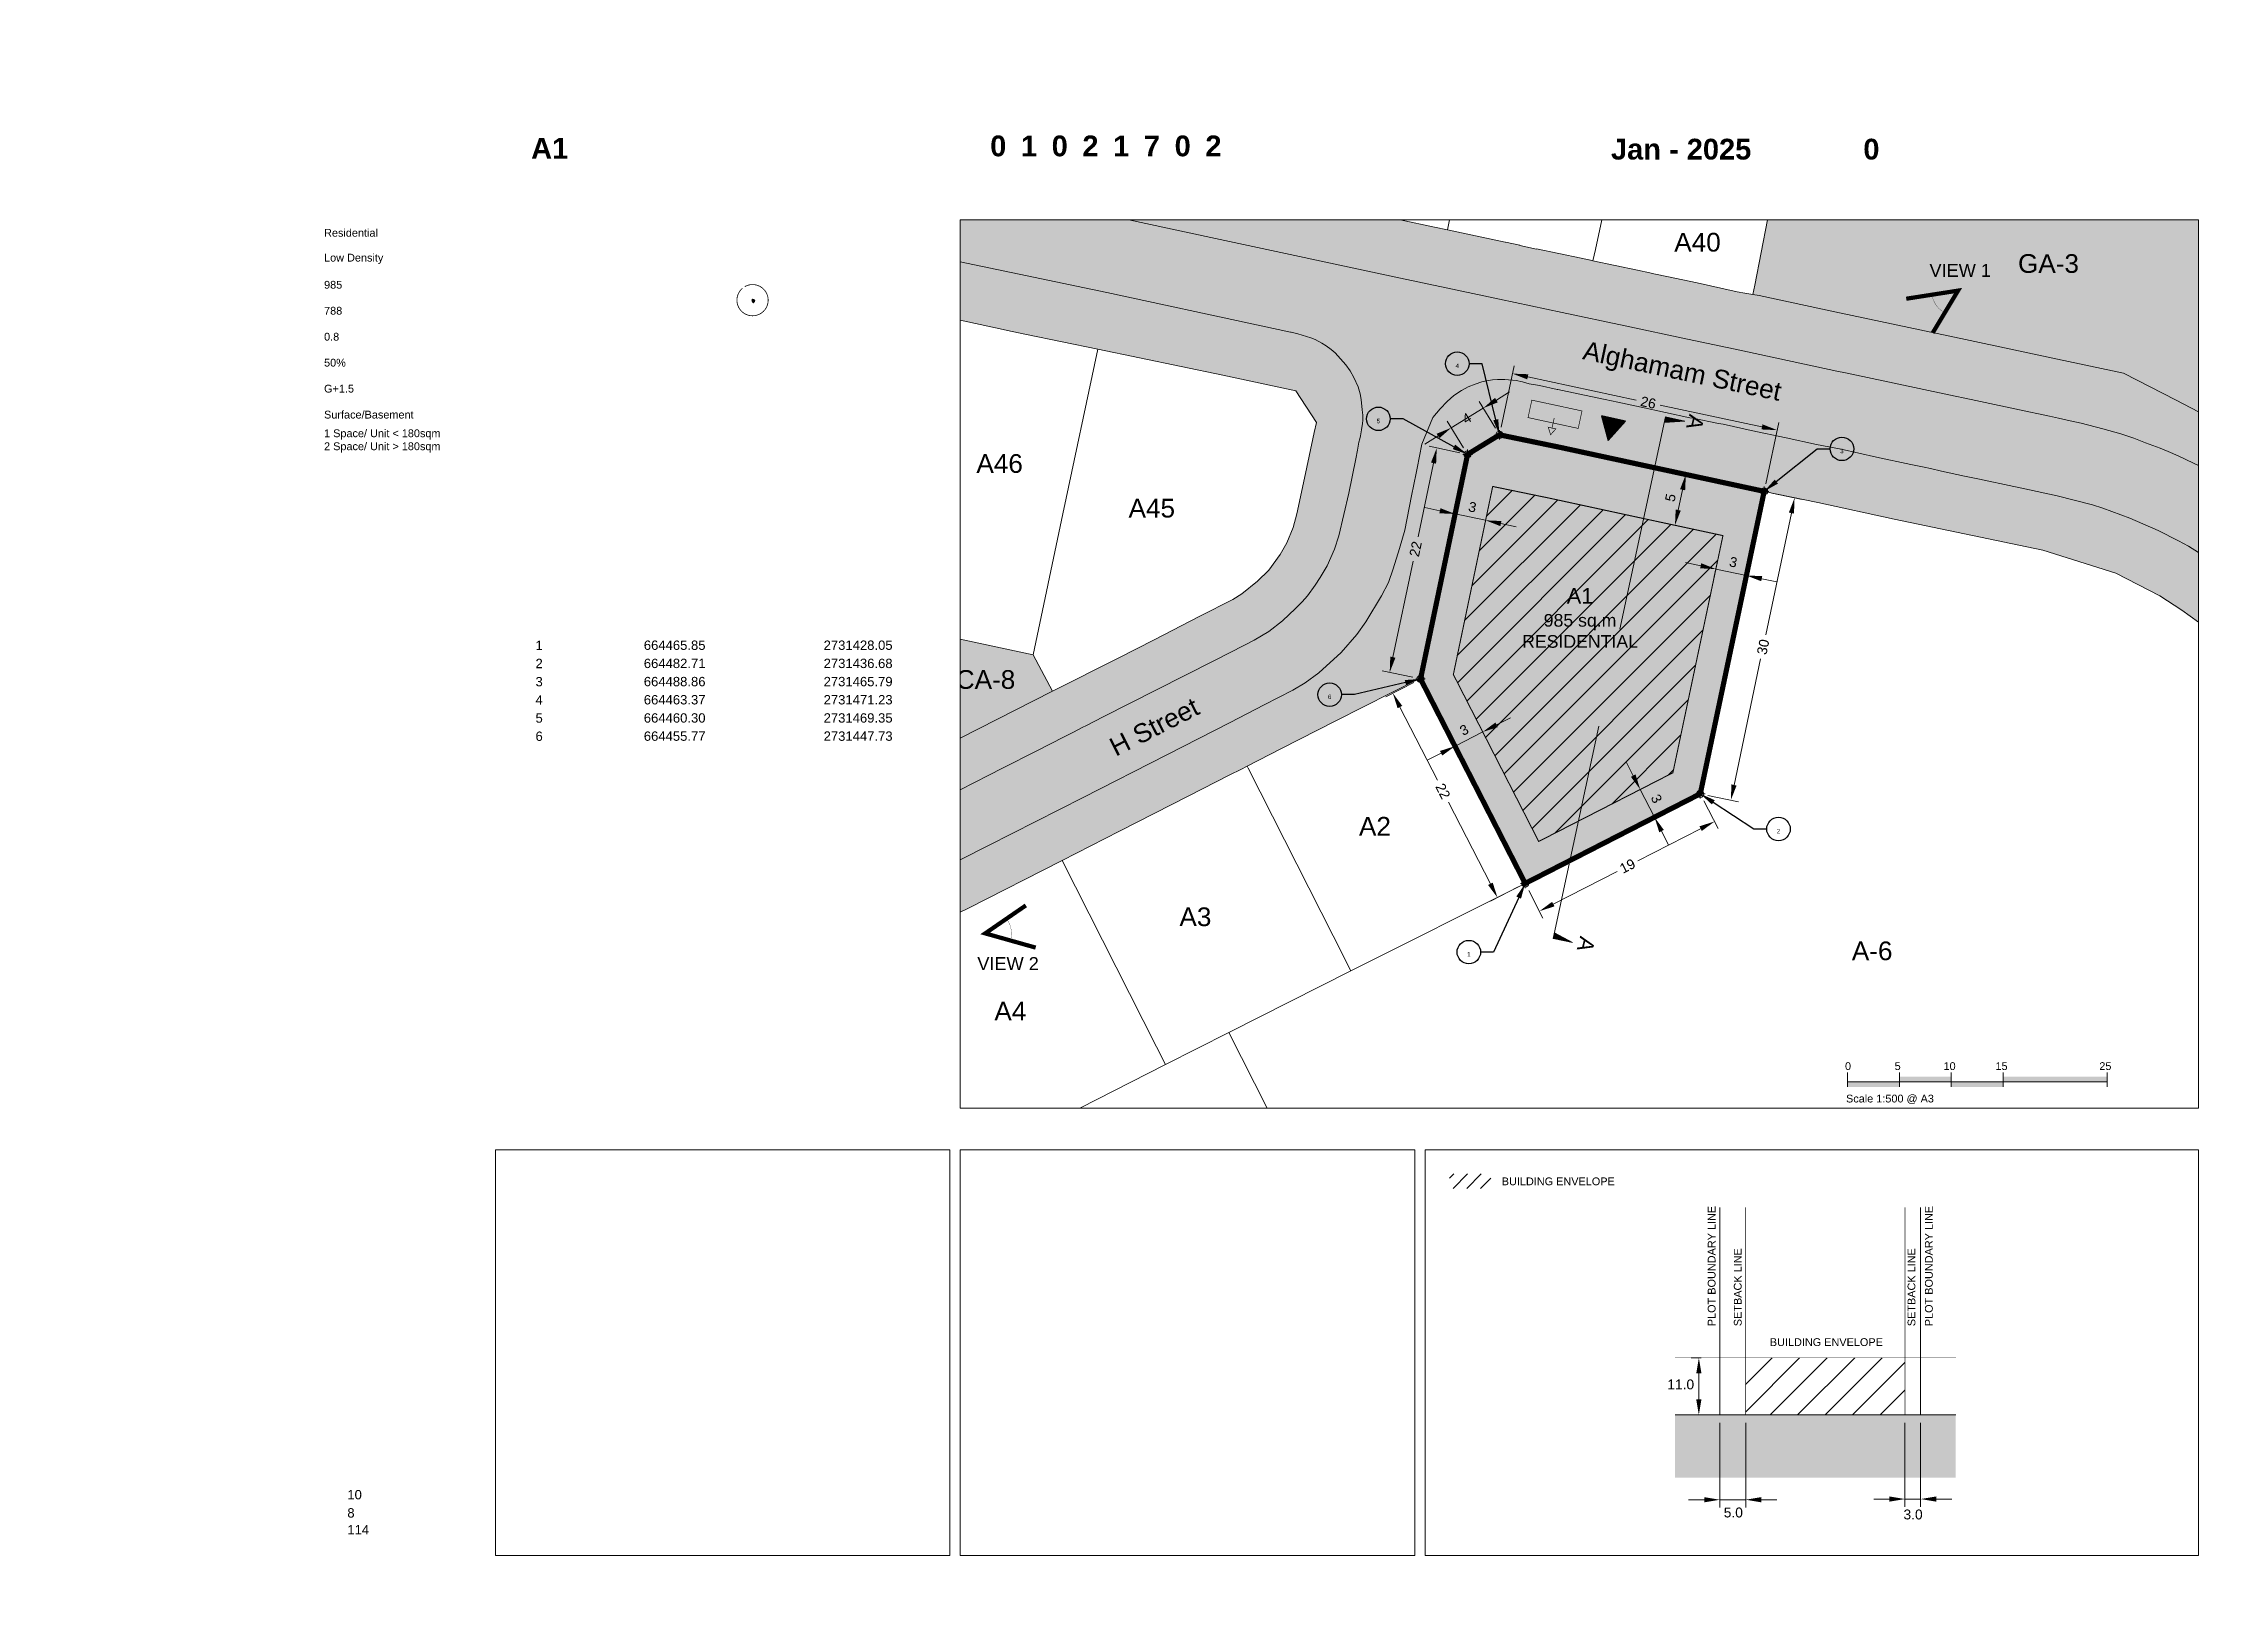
# Paper-space layout 'A-1' of a CAD drawing. Header units: metres, sheet in millimetres. Extents: x 2 to 422, y 1 to 298.
# The model-space entities are those that its viewports show. They can reach past a viewport. Long polylines and large blocks are cut down to what shows.
import ezdxf
from ezdxf import colors
from ezdxf.entities.mleader import LeaderData, LeaderLine
from ezdxf.enums import TextEntityAlignment as Align
from ezdxf.math import Vec2, Vec3

# ---------------------------------------------------------------- set-up
doc = ezdxf.new("R2010")
doc.units = ezdxf.units.M
doc.header["$MEASUREMENT"] = 0
doc.header["$PDMODE"] = 35
doc.header["$PDSIZE"] = -3
for name, pattern in [('CENTER', [2, 1.25, -0.25, 0.25, -0.25]), ('DASHED2', [0.375, 0.25, -0.125]), ('DQ-ROW_OS_HATCH$0$ACAD_ISO03W100', [30, 12, -18]), ('XREF-DQ-60603871-Titleblock$0$XREF-DQ-60603871-Titleblock$0$XREF-DQ-60603871-Titleblock$0$01_SELF_BUILD_PAVILION$0$01_SELF_BUILD_PAVILION-THEME$0$_ACM-G-DASHED2', [4.7625, 3.175, -1.5875]), ('XREF-DQ-60603871-Titleblock$0$XREF-DQ-60603871-Titleblock$0$XREF-DQ-60603871-Titleblock$0$01_SELF_BUILD_PAVILION$0$01_SELF_BUILD_PAVILION-THEME$0$_ACM-G-HIDDEN2', [2.38125, 1.5875, -0.79375])]:
    doc.linetypes.add(name, pattern=pattern)
for name, color, linetype, lineweight in [('00 - COORDINATES ANNOTATION', 7, 'Continuous', 18), ('00 - KEY OBJECTS', 7, 'Continuous', 18), ('00 - PRS DATA', 7, 'Continuous', 18), ('DQ_PLOT_ID', 252, 'Continuous', 18), ('DQ_Road_Name', 252, 'Continuous', 18), ('DQ_ROADS', 254, 'Continuous', 13), ('G-ANNO-SYMB', 7, 'Continuous', 18), ('IBI', 7, 'Continuous', 15), ('Plot Dim', 7, 'Continuous', 9), ('Plot_Coordinate_Tag', 7, 'Continuous', 9), ('Rods Hatch_2024$0$DQ_ROADS', 8, 'Continuous', 13), ('Xref_DQ_MasterPlan_2024$0$DQ_PLOTS', 252, 'Continuous', 15), ('Xref_DQ_MasterPlan_2024$0$DQ_ROADS', 8, 'Continuous', 13)]:
    doc.layers.add(name, color=color, linetype=linetype, lineweight=lineweight)
for name, color, linetype in [("AMBASSADOR'S RESIDENCE", 45, 'Continuous'), ('Coordintes', 7, 'Continuous'), ('DIPLOMATIC', 45, 'Continuous'), ('Open area$0$PUBLIC PARKING', 254, 'Continuous'), ('Titleblock$0$_TITLEBLOCK_TEXT_02', 7, 'Continuous')]:
    doc.layers.add(name, color=color, linetype=linetype)
doc.layers.add('G-VPRT', color=7, linetype='Continuous', lineweight=13, plot=False)
for name, color, linetype, true_color in [('Open area$0$INTENSIVE LANDSCAPING AND PLAZAS', 7, 'Continuous', 0xecf9e2), ('Plot Boundary', 7, 'CENTER', 0xe00000), ('Titleblock$0$PUBLIC STREET EDGE', 7, 'XREF-DQ-60603871-Titleblock$0$XREF-DQ-60603871-Titleblock$0$XREF-DQ-60603871-Titleblock$0$01_SELF_BUILD_PAVILION$0$01_SELF_BUILD_PAVILION-THEME$0$_ACM-G-HIDDEN2', 0xc700c7), ('Titleblock$0$VIEW ANGLE', 7, 'Continuous', 0x004a94), ('Titleblock$0$XREF-DQ-MAIN PUBLIC ENTRANCE', 7, 'Continuous', 0xeb0000), ('Titleblock$0$XREF-DQ_SETBACK BD ENVELOPE1', 7, 'XREF-DQ-60603871-Titleblock$0$XREF-DQ-60603871-Titleblock$0$XREF-DQ-60603871-Titleblock$0$01_SELF_BUILD_PAVILION$0$01_SELF_BUILD_PAVILION-THEME$0$_ACM-G-DASHED2', 0x062099)]:
    doc.layers.add(name, color=color, linetype=linetype, true_color=true_color)
doc.layers.add('Plot_No', color=7, linetype='Continuous', lineweight=18, true_color=0xe00000)
doc.layers.add('UTILITY CONNECTION', color=7, linetype='Continuous', lineweight=18, true_color=0x004a94)
doc.styles.add('DQ_Plot_ID', font='arial.ttf')
doc.styles.add('DQ_Plot_No', font='arial.ttf', dxfattribs={"height": 3})
doc.styles.add('G-NOTES', font='arial.ttf', dxfattribs={"height": 2.5})
doc.styles.add('G-NOTES 2', font='arial.ttf', dxfattribs={"height": 2.5})
doc.styles.add('G-NOTES 4', font='arial.ttf', dxfattribs={"height": 1.5})
doc.styles.add('G-SUBHEADING', font='arialbd.ttf', dxfattribs={"height": 3.5})
doc.styles.add('GG-SYMBOLS', font='arial.ttf')
doc.styles.add('TEXTDIM', font='arial.ttf', dxfattribs={"height": 1.9})
doc.styles.add('TEXTDIM_SECTION', font='arial.ttf', dxfattribs={"height": 1.9})
doc.dimstyles.new('Plot_Dim', dxfattribs={"dimscale": 0, "dimtxt": 1.9, "dimasz": 3, "dimexe": 1.5, "dimexo": 1.5, "dimgap": 1, "dimtad": 1, "dimdec": 0, "dimzin": 1, "dimdsep": 46, "dimtxsty": 'TEXTDIM', "dimcen": 2.5, "dimclrd": 256, "dimclre": 256, "dimclrt": 256, "dimaunit": 1, "dimadec": 5, "dimazin": 0, "dimtfac": 1, "dimtdec": 0, "dimtix": 1, "dimtmove": 2, "dimatfit": 3, "dimfxl": 1, "dimlwd": 9, "dimlwe": 9, "dimarcsym": 0})
doc.dimstyles.new('Section_Dim', dxfattribs={"dimscale": 0, "dimtxt": 1.9, "dimasz": 3, "dimexe": 1.5, "dimexo": 1.5, "dimgap": 1, "dimtad": 1, "dimtih": 1, "dimtoh": 1, "dimdec": 1, "dimzin": 1, "dimdsep": 46, "dimtxsty": 'TEXTDIM_SECTION', "dimcen": 2.5, "dimclrd": 256, "dimclre": 256, "dimclrt": 256, "dimaunit": 1, "dimadec": 5, "dimazin": 0, "dimtfac": 1, "dimtdec": 1, "dimtix": 1, "dimtmove": 2, "dimatfit": 3, "dimfxl": 1, "dimlwd": 9, "dimlwe": 9, "dimarcsym": 0})
picture_1 = doc.add_image_def('image1.jpg', size_in_pixel=(3507, 2480))
picture_2 = doc.add_image_def('image2.jpg', size_in_pixel=(3507, 2480))

psp = doc.layouts.new('A-1')

# ---------------------------------------------------------------- texts
at = {"color": 7, "true_color": 0xffffff, "style": 'G-SUBHEADING'}
for s, p in [('0', (184.73, 276.34)), ('1', (190.65, 276.34)), ('0', (196.57, 276.34)), ('2', (202.49, 276.34)), ('1', (208.41, 276.34)), ('7', (214.33, 276.34)), ('0', (220.25, 276.34)), ('2', (226.17, 276.34))]:
    psp.add_text(s, height=4, dxfattribs=at).set_placement(p)
at = {"color": 7, "lineweight": 35, "true_color": 0xffffff, "insert": (96.32, 275.89), "char_height": 4, "attachment_point": 7, "line_spacing_factor": 0.938532, "style": 'G-SUBHEADING', "bg_fill": 2}
psp.add_mtext_dynamic_manual_height_columns('A1', width=21.2988, gutter_width=1, heights=[5.33], dxfattribs=at)
at = {"color": 7, "lineweight": 35, "true_color": 0xffffff, "insert": (352.89, 275.66, 0), "char_height": 4, "width": 40.4888, "attachment_point": 7, "line_spacing_factor": 0.938532, "style": 'G-SUBHEADING', "bg_fill": 2}
psp.add_mtext('0', dxfattribs=at)
at = {"layer": '00 - COORDINATES ANNOTATION', "insert": (97.86, 183.1), "char_height": 1.8, "attachment_point": 2, "line_spacing_factor": 1.166668, "style": 'G-NOTES'}
psp.add_mtext_dynamic_manual_height_columns('1\\P2\\P3\\P4\\P5\\P6', width=8.6636, gutter_width=10, heights=[25.75], dxfattribs=at)
at = {"layer": '00 - COORDINATES ANNOTATION', "char_height": 1.8, "attachment_point": 2, "line_spacing_factor": 1.166668, "style": 'G-NOTES'}
for s, insert in [('664465.85\\P664482.71\\P664488.86\\P664463.37\\P664460.30\\P664455.77', (123.96, 183.12)), ('2731428.05\\P2731436.68\\P2731465.79\\P2731471.23\\P2731469.35\\P2731447.73', (159.29, 183.12))]:
    psp.add_mtext(s, dxfattribs=dict(at, insert=insert))
at = {"layer": '00 - PRS DATA', "char_height": 1.5, "attachment_point": 4, "style": 'G-NOTES 2'}
for s, width, insert in [('Residential', 24.6971, (56.44, 261.6)), ('Low Density', 18.3904, (56.44, 256.6)), ('985', 18.3904, (56.44, 251.6)), ('788', 18.3904, (56.44, 246.6)), ('0.8', 18.3904, (56.44, 241.6)), ('50%', 18.3904, (56.44, 236.6)), ('G+1.5', 18.3904, (56.44, 231.6)), ('Surface/Basement', 18.3904, (56.44, 226.6)), ('1 Space/ Unit < 180sqm\\P2 Space/ Unit > 180sqm', 26.796, (56.44, 221.54))]:
    psp.add_mtext_dynamic_manual_height_columns(s, width=width, gutter_width=1, heights=[0], dxfattribs=dict(at, insert=insert))
at = {"layer": 'IBI', "lineweight": 35, "insert": (60.92, 18.67, 0), "char_height": 1.8, "attachment_point": 4, "line_spacing_factor": 0.938532, "style": 'G-NOTES', "bg_fill": 2}
psp.add_mtext_dynamic_manual_height_columns('10', width=28.1734, gutter_width=1, heights=[0], dxfattribs=at)
at = {"layer": 'Titleblock$0$_TITLEBLOCK_TEXT_02', "transparency": 33554687, "insert": (283.25, 78.99), "char_height": 1.5, "attachment_point": 4, "style": 'G-NOTES 4'}
psp.add_mtext_dynamic_manual_height_columns('BUILDING ENVELOPE', width=54.1946, gutter_width=1, heights=[8.08], dxfattribs=at)

msp = doc.modelspace()

# ---------------------------------------------------------------- texts
at = {"layer": '00 - PRS DATA', "char_height": 1.5, "attachment_point": 4}
for s, insert, width, rotation, style in [('PLOT BOUNDARY LINE', (666049.54, 2731718.86), 31.182, 90, 'G-NOTES 4'), ('PLOT BOUNDARY LINE', (666091.38, 2731718.86), 23.1417, 90, 'G-NOTES 4'), ('SETBACK LINE', (666054.57, 2731718.86), 21.822, 90, 'G-NOTES 4'), ('SETBACK LINE', (666088.03, 2731718.86), 19.8863, 90, 'G-NOTES 4'), ('A', (664482.4, 2731473.11), 1, 256.1212, 'G-NOTES'), ('A', (664471.88, 2731422.86), 1, 256.1212, 'G-NOTES')]:
    msp.add_mtext(s, dxfattribs=dict(at, insert=insert, width=width, rotation=rotation, style=style))
at = {"layer": '00 - PRS DATA', "insert": (666060.74, 2731715.78), "char_height": 1.5, "width": 24.6036, "attachment_point": 4, "style": 'G-NOTES 4'}
msp.add_mtext('BUILDING ENVELOPE', dxfattribs=at)
at = {"layer": 'DQ_PLOT_ID', "style": 'DQ_Plot_ID'}
for s, p in [('A40', (664482.44, 2731488.87)), ('GA-3', (664516.24, 2731486.82)), ('A46', (664415.24, 2731467.57)), ('A45', (664429.89, 2731463.27)), ('CA-8', (664413.88, 2731446.78)), ('A2', (664451.38, 2731432.65)), ('A3', (664434.09, 2731423.94)), ('A-6', (664499.26, 2731420.66)), ('A4', (664416.27, 2731414.86))]:
    msp.add_text(s, height=1.8, dxfattribs=at).set_placement(p, align=Align.CENTER)
at = {"layer": 'DQ_Road_Name', "style": 'DQ_Plot_No'}
for s, rotation, p in [('Alghamam Street', 347.9938, (664480.79, 2731476.51)), ('H Street', 26.9977, (664430.53, 2731442.33))]:
    msp.add_text(s, height=1.8, rotation=rotation, dxfattribs=at).set_placement(p, align=Align.CENTER)
at = {"layer": 'Plot_No', "color": 0, "char_height": 1.25, "width": 9.0965, "attachment_point": 5, "style": 'G-NOTES'}
for s, insert in [('VIEW 1', (664507.74, 2731487.06)), ('VIEW 2', (664416.05, 2731420.33))]:
    msp.add_mtext(s, dxfattribs=dict(at, insert=insert))
at = {"layer": 'Plot_No', "insert": (664471.13, 2731453.6), "char_height": 1.5, "width": 10.112, "attachment_point": 5, "style": 'DQ_Plot_No'}
msp.add_mtext('A1\\P{\\H0.8117x;\\C0;985 sq.m\\PRESIDENTIAL}', dxfattribs=at)

# ---------------------------------------------------------------- blocks, each defined once
blk = doc.blocks.new('PRS_Scale_Bar')
at = {"layer": 'G-ANNO-SYMB'}
h = blk.add_hatch(color=256, dxfattribs=at)
h.paths.add_polyline_path([(10.27, 3.98), (0.27, 3.98), (0.27, 2.98), (10.27, 2.98)])
h.paths.add_polyline_path([(20.27, 4.98), (10.27, 4.98), (10.27, 3.98), (20.27, 3.98)])
h.paths.add_polyline_path([(30.27, 3.98), (20.27, 3.98), (20.27, 2.98), (30.27, 2.98)])
h.paths.add_polyline_path([(50.27, 4.98), (30.27, 4.98), (30.27, 3.98), (50.27, 3.98)])
for p, q in [((0.27, 2.98), (0.27, 5.74)), ((10.27, 2.98), (10.27, 5.74)), ((20.27, 2.98), (20.27, 5.74)), ((30.27, 2.98), (30.27, 5.74)), ((50.27, 2.98), (50.27, 5.74))]:
    blk.add_line(p, q, dxfattribs=at)
blk.add_lwpolyline([(0.27, 3.98), (50.27, 3.98)], dxfattribs=at)
at = {"layer": 'G-ANNO-SYMB', "style": 'GG-SYMBOLS'}
for s, p in [('0', (0.38, 5.8)), ('5', (9.94, 5.8)), ('10', (19.94, 5.8)), ('15', (29.94, 5.8)), ('25', (49.94, 5.8))]:
    blk.add_text(s, height=1.5, dxfattribs=at).set_placement(p, align=Align.BOTTOM_CENTER)
blk.add_text('Scale 1:500 @ A3', height=1.5, dxfattribs=at).set_placement((0, 0))
blk = doc.blocks.new('_TagCircle')
at = {"color": 0, "linetype": 'ByBlock', "lineweight": -2, "transparency": 16777216}
blk.add_circle((0, 0), 0.125, dxfattribs=at)
at = {"color": 0, "transparency": 16777216, "style": 'TEXTDIM'}
blk.add_attdef('TAGNUMBER', text='', height=0.046875, dxfattribs=at).set_placement((0, -0.046875), align=Align.CENTER)
blk = doc.blocks.new('Level Style')
at = {"lineweight": 5}
h = blk.add_hatch(color=256, dxfattribs=at)
h.dxf.hatch_style = 1
h.paths.add_polyline_path([(150, 0, 0.414214), (0, 150), (0, 0)])
h.paths.add_polyline_path([(0, -150), (0, 0), (-150, 0, 0.414214)])
for p, q in [((0, 0), (-200, 0)), ((0, 200), (0, -200)), ((0, 0), (200, 0))]:
    blk.add_line(p, q, dxfattribs=at)
blk.add_circle((0, 0), 150, dxfattribs=at)
blk = doc.blocks.new('UTIL_CONN')
at = {"layer": 'UTILITY CONNECTION', "linetype": 'Continuous', "const_width": 0.125}
for points in [[(-4.94, 1.72), (4.94, 1.72), (4.94, -1.72), (-4.94, -1.72)], [(-0.75, 2.72), (0.75, 2.72), (0, 4.02)]]:
    blk.add_lwpolyline(points, close=True, dxfattribs=at)
blk.add_lwpolyline([(0, 0.72), (0, 2.72)], dxfattribs=at)
blk = doc.blocks.new('*D28')
at = {"layer": 'Defpoints', "color": 0, "transparency": 16777216}
for p in [(664482.71, 2731436.68), (664484.08, 2731434.01), (664465.85, 2731428.05)]:
    blk.add_point(p, dxfattribs=at)
at = {"layer": 'Plot Dim', "lineweight": 9, "transparency": 16777216}
for p, q in [((664483.05, 2731436.01), (664484.42, 2731433.34)), ((664482.74, 2731433.32), (664476.71, 2731430.24)), ((664468.55, 2731426.06), (664474.69, 2731429.2)), ((664466.19, 2731427.38), (664467.56, 2731424.71))]:
    blk.add_line(p, q, dxfattribs=at)
at = {"layer": 'Plot Dim', "transparency": 16777216}
for points in [[(664482.63, 2731433.55), (664482.86, 2731433.1), (664484.08, 2731434.01)], [(664468.44, 2731426.28), (664468.67, 2731425.84), (664467.22, 2731425.38)]]:
    blk.add_solid(points, dxfattribs=at)
at = {"layer": 'Plot Dim', "transparency": 16777216, "insert": (664475.7, 2731429.72), "char_height": 0.95, "attachment_point": 5, "rotation": 27.0957, "style": 'TEXTDIM'}
blk.add_mtext('19', dxfattribs=at)
blk = doc.blocks.new('*D29')
at = {"layer": 'Defpoints', "color": 0, "transparency": 16777216}
for p in [(664488.86, 2731465.79), (664491.79, 2731465.17), (664482.71, 2731436.68)]:
    blk.add_point(p, dxfattribs=at)
at = {"layer": 'Plot Dim', "lineweight": 9, "transparency": 16777216}
for p, q in [((664489.59, 2731465.63), (664492.53, 2731465.01)), ((664491.48, 2731463.7), (664489.01, 2731451.97)), ((664485.96, 2731437.52), (664488.52, 2731449.66)), ((664483.45, 2731436.52), (664486.38, 2731435.9))]:
    blk.add_line(p, q, dxfattribs=at)
at = {"layer": 'Plot Dim', "transparency": 16777216}
for points in [[(664491.24, 2731463.75), (664491.73, 2731463.65), (664491.79, 2731465.17)], [(664485.71, 2731437.58), (664486.2, 2731437.47), (664485.65, 2731436.06)]]:
    blk.add_solid(points, dxfattribs=at)
at = {"layer": 'Plot Dim', "transparency": 16777216, "insert": (664488.76, 2731450.81), "char_height": 0.95, "attachment_point": 5, "rotation": 78.0808, "style": 'TEXTDIM'}
blk.add_mtext('30', dxfattribs=at)
blk = doc.blocks.new('*D30')
at = {"layer": 'Defpoints', "color": 0, "transparency": 16777216}
for p in [(664464.63, 2731477.12), (664463.37, 2731471.23), (664488.86, 2731465.79)]:
    blk.add_point(p, dxfattribs=at)
at = {"layer": 'Plot Dim', "lineweight": 9, "transparency": 16777216}
for p, q in [((664463.53, 2731471.97), (664464.78, 2731477.86)), ((664466.09, 2731476.81), (664476.53, 2731474.58)), ((664488.65, 2731471.99), (664478.86, 2731474.08)), ((664489.02, 2731466.52), (664490.27, 2731472.41))]:
    blk.add_line(p, q, dxfattribs=at)
at = {"layer": 'Plot Dim', "transparency": 16777216}
for points in [[(664466.15, 2731477.06), (664466.04, 2731476.57), (664464.63, 2731477.12)], [(664488.7, 2731472.24), (664488.6, 2731471.75), (664490.12, 2731471.68)]]:
    blk.add_solid(points, dxfattribs=at)
at = {"layer": 'Plot Dim', "transparency": 16777216, "insert": (664477.7, 2731474.33), "char_height": 0.95, "attachment_point": 5, "rotation": 347.9405, "style": 'TEXTDIM'}
blk.add_mtext('26', dxfattribs=at)
blk = doc.blocks.new('*D31')
at = {"layer": 'Defpoints', "color": 0, "transparency": 16777216}
for p in [(664458.73, 2731471.91), (664463.37, 2731471.23), (664460.3, 2731469.35)]:
    blk.add_point(p, dxfattribs=at)
at = {"layer": 'Plot Dim', "lineweight": 9, "transparency": 16777216}
for p, q in [((664462.98, 2731471.87), (664461.41, 2731474.43)), ((664463.08, 2731474.58), (664464.35, 2731475.36)), ((664459.91, 2731469.99), (664458.34, 2731472.54)), ((664461.8, 2731473.79), (664458.73, 2731471.91)), ((664457.46, 2731471.12), (664456.18, 2731470.33))]:
    blk.add_line(p, q, dxfattribs=at)
at = {"layer": 'Plot Dim', "transparency": 16777216}
for points in [[(664462.94, 2731474.79), (664463.21, 2731474.36), (664461.8, 2731473.79)], [(664457.32, 2731471.33), (664457.59, 2731470.91), (664458.73, 2731471.91)]]:
    blk.add_solid(points, dxfattribs=at)
at = {"layer": 'Plot Dim', "transparency": 16777216, "insert": (664460.22, 2731472.82), "char_height": 0.95, "attachment_point": 5, "rotation": 31.5905, "style": 'TEXTDIM'}
blk.add_mtext('4', dxfattribs=at)
blk = doc.blocks.new('*D32')
at = {"layer": 'Defpoints', "color": 0, "transparency": 16777216}
for p in [(664460.3, 2731469.35), (664452.8, 2731448.36), (664455.77, 2731447.73)]:
    blk.add_point(p, dxfattribs=at)
at = {"layer": 'Plot Dim', "lineweight": 9, "transparency": 16777216}
for p, q in [((664457.02, 2731468.5), (664455.53, 2731461.4)), ((664459.57, 2731469.5), (664456.6, 2731470.13)), ((664453.11, 2731449.82), (664455.05, 2731459.08)), ((664455.04, 2731447.89), (664452.07, 2731448.51))]:
    blk.add_line(p, q, dxfattribs=at)
at = {"layer": 'Plot Dim', "transparency": 16777216}
for points in [[(664456.78, 2731468.56), (664457.27, 2731468.45), (664457.33, 2731469.97)], [(664452.86, 2731449.88), (664453.35, 2731449.77), (664452.8, 2731448.36)]]:
    blk.add_solid(points, dxfattribs=at)
at = {"layer": 'Plot Dim', "transparency": 16777216, "insert": (664455.29, 2731460.24), "char_height": 0.95, "attachment_point": 5, "rotation": 78.1635, "style": 'TEXTDIM'}
blk.add_mtext('22', dxfattribs=at)
blk = doc.blocks.new('*D33')
at = {"layer": 'Defpoints', "color": 0, "transparency": 16777216}
for p in [(664455.77, 2731447.73), (664463.18, 2731426.68), (664465.85, 2731428.05)]:
    blk.add_point(p, dxfattribs=at)
at = {"layer": 'Plot Dim', "lineweight": 9, "transparency": 16777216}
for p, q in [((664455.11, 2731447.39), (664452.44, 2731446.02)), ((664453.79, 2731445.03), (664457.39, 2731437.99)), ((664462.5, 2731428.02), (664458.47, 2731435.88)), ((664465.18, 2731427.71), (664462.51, 2731426.34))]:
    blk.add_line(p, q, dxfattribs=at)
at = {"layer": 'Plot Dim', "transparency": 16777216}
for points in [[(664454.01, 2731445.14), (664453.56, 2731444.92), (664453.1, 2731446.37)], [(664462.72, 2731428.13), (664462.27, 2731427.9), (664463.18, 2731426.68)]]:
    blk.add_solid(points, dxfattribs=at)
at = {"layer": 'Plot Dim', "transparency": 16777216, "insert": (664457.93, 2731436.93), "char_height": 0.95, "attachment_point": 5, "rotation": 297.1047, "style": 'TEXTDIM'}
blk.add_mtext('22', dxfattribs=at)
blk = doc.blocks.new('Xref_DQ_MasterPlan_2024$0$DQ_Roads_')
at = {"layer": 'Xref_DQ_MasterPlan_2024$0$DQ_ROADS'}
for points in [[(664531.2846, 2731459.5381), (664529.7222, 2731460.5133), (664528.7734, 2731461.0178), (664526.8118, 2731462.0079), (664524.0858, 2731463.2129), (664521.4615, 2731464.1653), (664520.4901, 2731464.4893), (664517.0902, 2731465.3515), (664513.2099, 2731466.1847), (664512.8996, 2731466.2513), (664509.5976, 2731466.9553), (664508.1423, 2731467.2662), (664505.9492, 2731467.7347), (664504.8648, 2731467.9983), (664504.2536, 2731468.1249), (664502.9748, 2731468.3899), (664499.6728, 2731469.0939), (664496.2804, 2731469.8357), (664493.9046, 2731470.3139), (664490.9829, 2731470.9389), (664487.5981, 2731471.658), (664484.906, 2731472.2416), (664484.686, 2731472.2855), (664484.2941, 2731472.3637), (664482.1665, 2731472.7882), (664481.9792, 2731472.8256), (664481.6982, 2731472.8817), (664477.003, 2731473.8869), (664474.778, 2731474.3677), (664473.5354, 2731474.6363), (664470.9412, 2731475.1747), (664468.9867, 2731475.5935), (664468.9382, 2731475.6039), (664467.2174, 2731475.9766), (664466.219, 2731476.1532), (664466.2154, 2731476.1538), (664465.5834, 2731476.3305), (664464.9735, 2731476.451), (664463.8741, 2731476.5564), (664463.1964, 2731476.5564), (664462.6843, 2731476.5113), (664462.1045, 2731476.4133), (664461.6752, 2731476.323), (664461.0352, 2731476.1197), (664460.365, 2731475.8411), (664459.7024, 2731475.5097), (664458.9908, 2731475.0165), (664458.3356, 2731474.4442), (664457.6513, 2731473.7431), (664456.9636, 2731472.8831), (664455.9059, 2731470.3193), (664455.4492, 2731468.0357), (664455.3427, 2731467.524), (664454.894, 2731465.3671), (664454.2582, 2731462.0627), (664453.7567, 2731460.2897), (664453.1209, 2731458.3285), (664452.691, 2731457.0211), (664452.0105, 2731455.7317), (664450.515, 2731453.2331), (664449.6374, 2731452.0153), (664448.124, 2731450.2691), (664445.9748, 2731448.3169), (664444.6494, 2731447.3677), (664443.4853, 2731446.6513), (664440.7182, 2731445.2274), (664437.4406, 2731443.5259), (664431.3244, 2731440.4185), (664423.2918, 2731436.3261), (664414.1666, 2731431.7143), (664407.7101, 2731428.3919)], [(664422.1794, 2731493.0725), (664426.772, 2731492.1113), (664431.4071, 2731491.1183), (664436.0369, 2731490.1305), (664441.8754, 2731488.8713), (664447.9908, 2731487.5587), (664453.8452, 2731486.3101), (664458.2462, 2731485.3809), (664463.3871, 2731484.2973), (664469.412, 2731482.9955), (664475.49, 2731481.7097), (664481.4764, 2731480.4425), (664485.2957, 2731479.6411), (664486.0702, 2731479.4747), (664490.3598, 2731478.5531), (664495.8654, 2731477.3725), (664496.6864, 2731477.1963), (664501.3744, 2731476.2157), (664506.6355, 2731475.0919), (664508.7997, 2731474.6327), (664514.3583, 2731473.4531), (664515.2762, 2731473.2427), (664516.344, 2731473.0121), (664517.1904, 2731472.8329), (664518.0522, 2731472.6473), (664519.3954, 2731472.3601), (664521.4614, 2731471.817), (664523.1919, 2731471.3325), (664524.4698, 2731470.9171), (664525.588, 2731470.4699), (664526.9884, 2731469.9427), (664527.7764, 2731469.6125), (664528.7242, 2731469.1973), (664529.4804, 2731468.8459), (664530.1938, 2731468.5157), (664530.95, 2731468.1323), (664533.0319, 2731467.0087)], [(664410.7608, 2731436.7273), (664414.213, 2731438.4779), (664415.5294, 2731439.1585), (664418.8202, 2731440.8197), (664421.462, 2731442.1539), (664422.3675, 2731442.6233), (664423.2454, 2731443.0783), (664423.544, 2731443.233), (664425.2241, 2731444.0826), (664433.0184, 2731448.0239), (664435.987, 2731449.5239), (664438.8033, 2731450.9701), (664439.7346, 2731451.4716), (664441.1764, 2731452.2955), (664442.4659, 2731453.3253), (664443.742, 2731454.5029), (664444.3599, 2731455.1566), (664444.8972, 2731455.7476), (664445.627, 2731456.7461), (664446.1195, 2731457.4894), (664446.7688, 2731458.6132), (664447.4986, 2731460.2206), (664447.9016, 2731461.5012), (664448.8707, 2731465.6134), (664449.5356, 2731468.9131), (664449.708, 2731469.7685), (664449.8199, 2731470.5297), (664449.9095, 2731470.8343), (664449.999, 2731471.1387), (664450.0886, 2731471.7207), (664450.1736, 2731472.3073), (664450.2006, 2731472.6477), (664450.2184, 2731473.1311), (664450.1583, 2731473.6501), (664450.0438, 2731474.6401), (664449.9454, 2731475.1863), (664449.7572, 2731475.8401), (664449.332, 2731476.7579), (664449.0096, 2731477.3937), (664448.5886, 2731477.9669), (664447.5498, 2731479.1311), (664447.1738, 2731479.4355), (664446.6902, 2731479.7937), (664446.2782, 2731480.0623), (664445.6336, 2731480.4027), (664445.2216, 2731480.5818), (664443.941, 2731480.9667), (664443.309, 2731481.1027), (664443.2531, 2731481.1147), (664440.4216, 2731481.7235), (664425.5742, 2731484.9159), (664405.5777, 2731489.1337)]]:
    blk.add_lwpolyline(points, dxfattribs=at)
blk = doc.blocks.new('Xref_DQ_MasterPlan_2024')
at = {"layer": 'Xref_DQ_MasterPlan_2024$0$DQ_PLOTS'}
for points in [[(664535.51, 2731470.92), (664528.54, 2731474.57), (664523.47, 2731477.16), (664517.12, 2731478.52), (664508.26, 2731480.4), (664495.65, 2731483.08), (664488.39, 2731484.63), (664487.77, 2731484.74), (664487.95, 2731485.63), (664493.73, 2731515.04)], [(664464.65, 2731359.77), (664437.32, 2731413.7), (664449.05, 2731419.65), (664465.85, 2731428.05), (664482.71, 2731436.68), (664488.86, 2731465.78), (664488.86, 2731465.79), (664494.02, 2731464.72), (664501.38, 2731463.11), (664515.68, 2731460.12), (664522.71, 2731457.91), (664526.96, 2731455.72), (664529.07, 2731454.36), (664531.68, 2731452.45)]]:
    blk.add_lwpolyline(points, dxfattribs=at)
for points in [[(664464.25, 2731520.83), (664458.47, 2731491.43), (664458.38, 2731490.95), (664457.13, 2731491.21), (664450.46, 2731492.64), (664449.04, 2731492.94), (664449.03, 2731492.91), (664447.48, 2731493.25), (664447.48, 2731493.27), (664443.2, 2731494.18), (664443.43, 2731495.28), (664449.52, 2731523.73), (664464.25, 2731520.83)], [(664458.38, 2731490.95), (664458.47, 2731491.43), (664464.25, 2731520.83), (664478.99, 2731517.94), (664472.61, 2731489.07), (664472.37, 2731487.98), (664472.36, 2731487.98), (664472.36, 2731487.98), (664472, 2731488.06), (664471.97, 2731488.07), (664471.24, 2731488.24), (664466.95, 2731489.13), (664466.94, 2731489.1), (664465.33, 2731489.46), (664465.34, 2731489.48), (664463.94, 2731489.77), (664463.93, 2731489.76), (664458.38, 2731490.95)], [(664472.37, 2731487.98), (664472.61, 2731489.07), (664478.99, 2731517.94), (664493.73, 2731515.04), (664487.95, 2731485.63), (664487.77, 2731484.74), (664487, 2731484.88), (664486.26, 2731485.01), (664482.4, 2731485.85), (664479.66, 2731486.45), (664478.25, 2731486.73), (664477.86, 2731486.82), (664476.65, 2731487.08), (664472.37, 2731487.98)], [(664403.8, 2731453.16), (664403.89, 2731453.25), (664404.56, 2731456.69), (664409.67, 2731482.65), (664410.54, 2731482.46), (664414.85, 2731481.53), (664416.44, 2731481.18), (664417.83, 2731480.89), (664424.69, 2731479.47), (664421.34, 2731463.63), (664418.48, 2731450.06), (664403.8, 2731453.16)], [(664436.74, 2731476.98), (664443.77, 2731475.45), (664445.74, 2731472.43), (664445.53, 2731471.44), (664444.7, 2731467.51), (664443.87, 2731463.61), (664443.52, 2731462.3), (664442.91, 2731460.84), (664442.26, 2731459.7), (664441.15, 2731458.21), (664440.07, 2731457.13), (664438.56, 2731455.91), (664437.7, 2731455.39), (664434.52, 2731453.78), (664430.12, 2731451.51), (664426.66, 2731449.74), (664420.34, 2731446.54), (664418.48, 2731450.06), (664421.34, 2731463.63), (664424.69, 2731479.47), (664436.74, 2731476.98)], [(664469.28, 2731470.01), (664477.99, 2731468.13), (664488.86, 2731465.79), (664488.86, 2731465.78), (664482.71, 2731436.68), (664465.85, 2731428.05), (664455.77, 2731447.73), (664460.3, 2731469.35), (664463.37, 2731471.23), (664469.28, 2731470.01)], [(664388.09, 2731437.02), (664386.03, 2731441.02), (664385.87, 2731441.35), (664386.92, 2731446.24), (664389.04, 2731456.37), (664400.38, 2731453.88), (664418.48, 2731450.06), (664420.34, 2731446.54), (664390.87, 2731431.59), (664388.09, 2731437.02)], [(664449.05, 2731419.65), (664447.35, 2731423.02), (664439.18, 2731439.14), (664439.08, 2731439.33), (664442.39, 2731441.03), (664447.61, 2731443.7), (664455.6, 2731447.75), (664455.65, 2731447.66), (664455.77, 2731447.73), (664465.85, 2731428.05), (664449.05, 2731419.65)], [(664449.05, 2731419.65), (664437.32, 2731413.7), (664431.21, 2731410.61), (664430.35, 2731412.31), (664421.25, 2731430.27), (664426.77, 2731433.09), (664433.47, 2731436.49), (664437.41, 2731438.49), (664438.47, 2731439.03), (664439.08, 2731439.33), (664439.18, 2731439.14), (664447.35, 2731423.02), (664449.05, 2731419.65)], [(664413.38, 2731401.57), (664403.44, 2731421.2), (664412.17, 2731425.65), (664421.25, 2731430.27), (664430.35, 2731412.31), (664431.21, 2731410.61), (664413.38, 2731401.57)], [(664413.38, 2731401.57), (664389.42, 2731389.15), (664379.47, 2731409.01), (664388.86, 2731413.8), (664401.83, 2731420.39), (664402.84, 2731420.9), (664403.44, 2731421.2), (664413.38, 2731401.57)], [(664464.72, 2731359.63), (664428.71, 2731341.28), (664417.79, 2731335.72), (664410.22, 2731331.87), (664409.04, 2731334.2), (664382.56, 2731385.05), (664389.42, 2731389.15), (664413.38, 2731401.57), (664431.21, 2731410.61), (664437.32, 2731413.7), (664464.65, 2731359.77), (664464.72, 2731359.63)]]:
    blk.add_lwpolyline(points, close=True, dxfattribs=at)
blk.add_blockref('Xref_DQ_MasterPlan_2024$0$DQ_Roads_', (0, 0))
blk = doc.blocks.new('XREF-DQ-60603871-Titleblock$0$XREF-DQ-60603871-Titleblock$0$XREF-DQ-60603871-Titleblock$0$01_SELF_BUILD_PAVILION$0$01_SELF_BUILD_PAVILION-THEME$0$entrance')
at = {"layer": 'Titleblock$0$XREF-DQ-MAIN PUBLIC ENTRANCE'}
h = blk.add_hatch(color=256, dxfattribs=at)
h.dxf.hatch_style = 1
h.paths.add_polyline_path([(0, 0), (3.93, -4.88), (6.23, 0.68)])
blk.add_lwpolyline([(0, 0), (3.93, -4.88), (6.23, 0.68), (0, 0)], dxfattribs=at)
blk = doc.blocks.new('*U23')
h = blk.add_hatch(color=256)
h.dxf.hatch_style = 1
h.paths.add_polyline_path([(664233.55, 2731390.72), (664233.68, 2731391.26), (664231.84, 2731391.7)])
h = blk.add_hatch(color=256)
h.dxf.hatch_style = 1
h.paths.add_polyline_path([(664221.79, 2731341.31), (664221.92, 2731341.85), (664219.95, 2731341.75)])
at = {"layer": 'G-ANNO-SYMB'}
for p, q in [((664233.68, 2731391.26), (664228.84, 2731370.93)), ((664221.79, 2731341.31), (664226.63, 2731361.64))]:
    blk.add_line(p, q, dxfattribs=at)
at = {"layer": 'G-ANNO-SYMB', "linetype": 'DQ-ROW_OS_HATCH$0$ACAD_ISO03W100'}
for p, q in [((664233.55, 2731390.72), (664231.84, 2731391.7)), ((664231.84, 2731391.7), (664233.68, 2731391.26)), ((664221.92, 2731341.85), (664219.95, 2731341.75)), ((664219.95, 2731341.75), (664221.79, 2731341.31))]:
    blk.add_line(p, q, dxfattribs=at)
blk = doc.blocks.new('*D34')
at = {"layer": 'Defpoints', "color": 0, "transparency": 16777216}
for p in [(666047.07, 2731712.77), (666049.03, 2731712.77), (666049.03, 2731701.77)]:
    blk.add_point(p, dxfattribs=at)
at = {"layer": 'Plot Dim', "lineweight": 9, "transparency": 16777216}
for p, q in [((666047.53, 2731712.77), (666045.57, 2731712.77)), ((666047.07, 2731704.77), (666047.07, 2731709.77)), ((666047.53, 2731701.77), (666045.57, 2731701.77))]:
    blk.add_line(p, q, dxfattribs=at)
at = {"layer": 'Plot Dim', "transparency": 16777216}
for points in [[(666046.57, 2731709.77), (666047.57, 2731709.77), (666047.07, 2731712.77)], [(666046.57, 2731704.77), (666047.57, 2731704.77), (666047.07, 2731701.77)]]:
    blk.add_solid(points, dxfattribs=at)
at = {"layer": 'Plot Dim', "transparency": 16777216, "insert": (666043.58, 2731707.64), "char_height": 1.9, "attachment_point": 5, "style": 'TEXTDIM_SECTION'}
blk.add_mtext('11.0', dxfattribs=at)
blk = doc.blocks.new('*D39')
at = {"layer": 'Defpoints', "color": 0, "transparency": 16777216}
for p in [(666086.77, 2731701.77), (666089.78, 2731701.77), (666089.78, 2731685.58)]:
    blk.add_point(p, dxfattribs=at)
at = {"layer": 'Plot Dim', "lineweight": 9, "transparency": 16777216}
for p, q in [((666086.77, 2731700.27), (666086.77, 2731684.08)), ((666089.78, 2731700.27), (666089.78, 2731684.08)), ((666083.77, 2731685.58), (666080.77, 2731685.58)), ((666086.77, 2731685.58), (666089.78, 2731685.58)), ((666092.78, 2731685.58), (666095.78, 2731685.58))]:
    blk.add_line(p, q, dxfattribs=at)
at = {"layer": 'Plot Dim', "transparency": 16777216}
for points in [[(666083.77, 2731686.08), (666083.77, 2731685.08), (666086.77, 2731685.58)], [(666092.78, 2731686.08), (666092.78, 2731685.08), (666089.78, 2731685.58)]]:
    blk.add_solid(points, dxfattribs=at)
at = {"layer": 'Plot Dim', "transparency": 16777216, "insert": (666088.33, 2731682.6), "char_height": 1.9, "attachment_point": 5, "style": 'TEXTDIM_SECTION'}
blk.add_mtext('3.0', dxfattribs=at)
blk = doc.blocks.new('*D35')
at = {"layer": 'Defpoints', "color": 0, "transparency": 16777216}
for p in [(666051.1, 2731701.77), (666056.1, 2731701.77), (666056.1, 2731685.45)]:
    blk.add_point(p, dxfattribs=at)
at = {"layer": 'Plot Dim', "lineweight": 9, "transparency": 16777216}
for p, q in [((666051.1, 2731700.27), (666051.1, 2731683.95)), ((666056.1, 2731700.27), (666056.1, 2731683.95)), ((666048.1, 2731685.45), (666045.1, 2731685.45)), ((666051.1, 2731685.45), (666056.1, 2731685.45)), ((666059.1, 2731685.45), (666062.1, 2731685.45))]:
    blk.add_line(p, q, dxfattribs=at)
at = {"layer": 'Plot Dim', "transparency": 16777216}
for points in [[(666048.1, 2731685.95), (666048.1, 2731684.95), (666051.1, 2731685.45)], [(666059.1, 2731685.95), (666059.1, 2731684.95), (666056.1, 2731685.45)]]:
    blk.add_solid(points, dxfattribs=at)
at = {"layer": 'Plot Dim', "transparency": 16777216, "insert": (666053.71, 2731682.98), "char_height": 1.9, "attachment_point": 5, "style": 'TEXTDIM_SECTION'}
blk.add_mtext('5.0', dxfattribs=at)
blk = doc.blocks.new('*D40')
at = {"layer": 'Defpoints', "color": 0, "transparency": 16777216}
for p in [(664484.5, 2731459.66), (664487.15, 2731457.69), (664487.43, 2731459.04)]:
    blk.add_point(p, dxfattribs=at)
at = {"layer": 'Plot Dim', "lineweight": 9, "transparency": 16777216}
for p, q in [((664482.75, 2731458.62), (664481.28, 2731458.93)), ((664484.34, 2731458.93), (664484.06, 2731457.58)), ((664484.21, 2731458.31), (664487.15, 2731457.69)), ((664487.28, 2731458.31), (664486.99, 2731456.96)), ((664488.62, 2731457.38), (664490.08, 2731457.07))]:
    blk.add_line(p, q, dxfattribs=at)
at = {"layer": 'Plot Dim', "transparency": 16777216}
for points in [[(664482.8, 2731458.87), (664482.69, 2731458.38), (664484.21, 2731458.31)], [(664488.67, 2731457.63), (664488.57, 2731457.14), (664487.15, 2731457.69)]]:
    blk.add_solid(points, dxfattribs=at)
at = {"layer": 'Plot Dim', "transparency": 16777216, "insert": (664485.89, 2731458.97), "char_height": 0.95, "attachment_point": 5, "rotation": 348.0809, "style": 'TEXTDIM'}
blk.add_mtext('3', dxfattribs=at)
blk = doc.blocks.new('*D41')
at = {"layer": 'Defpoints', "color": 0, "transparency": 16777216}
for p in [(664479.78, 2731467.74), (664481.32, 2731467.41), (664478.73, 2731462.86)]:
    blk.add_point(p, dxfattribs=at)
at = {"layer": 'Plot Dim', "lineweight": 9, "transparency": 16777216}
for p, q in [((664480.51, 2731467.59), (664482.06, 2731467.25)), ((664480.59, 2731463.99), (664481.01, 2731465.95)), ((664479.46, 2731462.7), (664481, 2731462.37))]:
    blk.add_line(p, q, dxfattribs=at)
at = {"layer": 'Plot Dim', "transparency": 16777216}
for points in [[(664480.76, 2731466), (664481.25, 2731465.89), (664481.32, 2731467.41)], [(664480.34, 2731464.04), (664480.83, 2731463.94), (664480.27, 2731462.52)]]:
    blk.add_solid(points, dxfattribs=at)
at = {"layer": 'Plot Dim', "transparency": 16777216, "insert": (664479.84, 2731465.18), "char_height": 0.95, "attachment_point": 5, "rotation": 77.8418, "style": 'TEXTDIM'}
blk.add_mtext('5', dxfattribs=at)
blk = doc.blocks.new('*D42')
at = {"layer": 'Defpoints', "color": 0, "transparency": 16777216}
for p in [(664477.11, 2731437.18), (664478.48, 2731434.51), (664478.3, 2731434.42)]:
    blk.add_point(p, dxfattribs=at)
at = {"layer": 'Plot Dim', "lineweight": 9, "transparency": 16777216}
for p, q in [((664476.25, 2731438.42), (664475.56, 2731439.76)), ((664476.44, 2731436.84), (664476.26, 2731436.75)), ((664476.93, 2731437.09), (664478.3, 2731434.42)), ((664477.81, 2731434.17), (664477.63, 2731434.08)), ((664478.98, 2731433.08), (664479.66, 2731431.75))]:
    blk.add_line(p, q, dxfattribs=at)
at = {"layer": 'Plot Dim', "transparency": 16777216}
for points in [[(664476.47, 2731438.54), (664476.03, 2731438.31), (664476.93, 2731437.09)], [(664479.2, 2731433.2), (664478.76, 2731432.97), (664478.3, 2731434.42)]]:
    blk.add_solid(points, dxfattribs=at)
at = {"layer": 'Plot Dim', "transparency": 16777216, "insert": (664478.49, 2731436.2), "char_height": 0.95, "attachment_point": 5, "rotation": 297.0957, "style": 'TEXTDIM'}
blk.add_mtext('3', dxfattribs=at)
blk = doc.blocks.new('*D43')
at = {"layer": 'Defpoints', "color": 0, "transparency": 16777216}
for p in [(664461.19, 2731443.73), (664458.52, 2731442.36), (664461.76, 2731442.63)]:
    blk.add_point(p, dxfattribs=at)
at = {"layer": 'Plot Dim', "lineweight": 9, "transparency": 16777216}
for p, q in [((664461.54, 2731443.06), (664462.1, 2731441.96)), ((664463.09, 2731443.31), (664464.43, 2731444)), ((664458.86, 2731441.69), (664459.43, 2731440.6)), ((664459.09, 2731441.26), (664461.76, 2731442.63)), ((664457.75, 2731440.58), (664456.42, 2731439.9))]:
    blk.add_line(p, q, dxfattribs=at)
at = {"layer": 'Plot Dim', "transparency": 16777216}
for points in [[(664462.98, 2731443.54), (664463.21, 2731443.09), (664461.76, 2731442.63)], [(664457.64, 2731440.8), (664457.86, 2731440.36), (664459.09, 2731441.26)]]:
    blk.add_solid(points, dxfattribs=at)
at = {"layer": 'Plot Dim', "transparency": 16777216, "insert": (664459.97, 2731442.82), "char_height": 0.95, "attachment_point": 5, "rotation": 27.1047, "style": 'TEXTDIM'}
blk.add_mtext('3', dxfattribs=at)
blk = doc.blocks.new('*D44')
at = {"layer": 'Defpoints', "color": 0, "transparency": 16777216}
for p in [(664462.04, 2731463), (664458.35, 2731460.03), (664461.29, 2731459.42)]:
    blk.add_point(p, dxfattribs=at)
at = {"layer": 'Plot Dim', "lineweight": 9, "transparency": 16777216}
for p, q in [((664457.63, 2731463.92), (664456.17, 2731464.23)), ((664458.51, 2731460.77), (664459.26, 2731464.35)), ((664459.1, 2731463.61), (664462.04, 2731463)), ((664461.44, 2731460.15), (664462.19, 2731463.73)), ((664463.51, 2731462.69), (664464.97, 2731462.38))]:
    blk.add_line(p, q, dxfattribs=at)
at = {"layer": 'Plot Dim', "transparency": 16777216}
for points in [[(664457.69, 2731464.17), (664457.58, 2731463.68), (664459.1, 2731463.61)], [(664463.56, 2731462.93), (664463.46, 2731462.44), (664462.04, 2731463)]]:
    blk.add_solid(points, dxfattribs=at)
at = {"layer": 'Plot Dim', "transparency": 16777216, "insert": (664460.77, 2731464.27), "char_height": 0.95, "attachment_point": 5, "rotation": 348.1635, "style": 'TEXTDIM'}
blk.add_mtext('3', dxfattribs=at)
blk = doc.blocks.new('Open area')
at = {"layer": 'Open area$0$INTENSIVE LANDSCAPING AND PLAZAS'}
blk.add_hatch(color=256, dxfattribs=at).paths.add_polyline_path([(664586.57, 2731532.4), (664596.3, 2731527.42), (664597.53, 2731526.61), (664595.87, 2731523.37), (664590.93, 2731513.97), (664590.91, 2731513.93), (664588.81, 2731509.95), (664588.26, 2731508.81), (664587.66, 2731507.63), (664585.24, 2731502.85), (664581.81, 2731496.27), (664581.41, 2731495.53), (664581.34, 2731495.4), (664580.79, 2731494.39), (664576.06, 2731485.26), (664574.28, 2731481.74), (664573.28, 2731479.75), (664571.07, 2731475.52), (664567.33, 2731468.36), (664564.97, 2731467.61), (664561.99, 2731466.66), (664560.69, 2731466.24), (664552.61, 2731463.61), (664550.87, 2731463.05), (664547.54, 2731464.72), (664546.97, 2731465.01), (664546.18, 2731465.41), (664542.1, 2731467.48), (664535.51, 2731470.92), (664528.54, 2731474.57), (664523.47, 2731477.16), (664517.12, 2731478.52), (664508.26, 2731480.4), (664495.65, 2731483.08), (664488.39, 2731484.63), (664487.77, 2731484.74), (664487.95, 2731485.63), (664493.73, 2731515.04), (664496.97, 2731531.51), (664498.41, 2731538.87), (664498.3, 2731539.09), (664498.26, 2731539.15), (664498.26, 2731539.16), (664496.56, 2731542.51), (664497.19, 2731542.84), (664531.65, 2731560.54), (664580.4, 2731535.56), (664581.92, 2731534.78), (664586.57, 2731532.4)], flags=0)
at = {"layer": 'Open area$0$PUBLIC PARKING'}
blk.add_hatch(color=256, dxfattribs=at).paths.add_polyline_path([(664388.09, 2731437.02), (664386.03, 2731441.02), (664385.87, 2731441.35), (664386.92, 2731446.24), (664389.04, 2731456.37), (664400.38, 2731453.88), (664418.48, 2731450.06), (664420.34, 2731446.54), (664390.87, 2731431.59), (664388.09, 2731437.02)], flags=0)
blk = doc.blocks.new('Rods Hatch_2024')
at = {"layer": 'Rods Hatch_2024$0$DQ_ROADS'}
h = blk.add_hatch(color=254, dxfattribs=at)
h.dxf.hatch_style = 1
h.paths.add_polyline_path([(664736.65, 2731854.61), (664735.79, 2731854.88), (664733.9, 2731855.48), (664733.05, 2731855.75), (664719.66, 2731860.14), (664717.91, 2731860.7), (664717.08, 2731860.98), (664710.96, 2731862.95), (664710.67, 2731863.06), (664705.78, 2731864.62), (664705.4, 2731864.75), (664705.11, 2731864.84), (664703.14, 2731865.48), (664702.8, 2731865.59), (664694.94, 2731868.14), (664694.11, 2731868.41), (664692.17, 2731869.04), (664691.32, 2731869.31), (664689.81, 2731869.81), (664689.43, 2731869.62), (664685.17, 2731867.48), (664684.82, 2731867.29), (664684.23, 2731866.99), (664683.97, 2731866.86), (664681.81, 2731865.78), (664681.53, 2731865.64), (664678.83, 2731864.24), (664678.02, 2731863.87), (664676.25, 2731862.95), (664674.44, 2731862.03), (664669.68, 2731859.59), (664657.02, 2731853.12), (664655.55, 2731853.6), (664653.57, 2731854.25), (664653.21, 2731855.02), (664652.52, 2731856.48), (664649.43, 2731862.57), (664645.85, 2731869.65), (664642.34, 2731876.53), (664641.76, 2731877.66), (664640.78, 2731879.55), (664640.69, 2731879.71), (664639.81, 2731881.42), (664639.8, 2731881.42), (664639.18, 2731882.63), (664639.16, 2731882.68), (664638.91, 2731883.21), (664637.35, 2731886.25), (664637.35, 2731886.25), (664637.26, 2731886.45), (664635.89, 2731889.12), (664635.1, 2731890.65), (664634, 2731892.82), (664633.9, 2731893.02), (664633.89, 2731893.04), (664631.01, 2731898.75), (664629.36, 2731902), (664627.94, 2731904.82), (664627.55, 2731905.59), (664624.72, 2731911.12), (664624.01, 2731912.35), (664622.52, 2731915.33), (664622.34, 2731915.66), (664620.85, 2731918.54), (664620.68, 2731918.86), (664619.19, 2731921.78), (664619.04, 2731922.05), (664617.41, 2731925.25), (664619, 2731930.29), (664622.25, 2731931.92), (664622.54, 2731932.08), (664625.49, 2731933.64), (664625.47, 2731933.69), (664627.76, 2731934.62), (664631.26, 2731936.49), (664634.36, 2731937.95), (664634.61, 2731938.07), (664634.87, 2731938.21), (664635.14, 2731938.34), (664636.06, 2731938.81), (664636.3, 2731938.93), (664636.6, 2731939.08), (664636.83, 2731939.19), (664638.45, 2731940.01), (664639.54, 2731940.57), (664643.1, 2731942.38), (664644.33, 2731943.01), (664638.58, 2731954.34), (664615.94, 2731942.92), (664610.19, 2731940.02), (664610.17, 2731939.66), (664605.13, 2731937.08), (664603.85, 2731936.42), (664603.04, 2731936.02), (664593.95, 2731931.36), (664589.36, 2731929.02), (664589.31, 2731928.99), (664584.86, 2731926.76), (664577.1, 2731922.81), (664576.3, 2731922.4), (664563.03, 2731915.62), (664562.32, 2731915.26), (664559.03, 2731913.6), (664558.82, 2731913.49), (664555.37, 2731911.73), (664553.78, 2731910.9), (664552.1, 2731910.07), (664549.33, 2731908.69), (664549.12, 2731908.58), (664546.35, 2731907.19), (664544.27, 2731906.15), (664543.02, 2731905.49), (664535.66, 2731901.72), (664533.44, 2731894.91), (664531.95, 2731890.33), (664531.33, 2731888.47), (664529.32, 2731882.27), (664527.35, 2731876.25), (664527.12, 2731875.54), (664525.59, 2731870.81), (664523.88, 2731865.56), (664523.05, 2731862.92), (664522.64, 2731861.66), (664522.2, 2731860.3), (664521.61, 2731858.48), (664521.29, 2731857.52), (664520.93, 2731856.38), (664519.95, 2731853.44), (664519.73, 2731852.78), (664518.07, 2731847.48), (664517.9, 2731847.08), (664516.86, 2731843.91), (664516.28, 2731842.38), (664512.92, 2731831.88), (664512.33, 2731830.05), (664509.52, 2731821.21), (664509.34, 2731820.64), (664508.73, 2731818.79), (664507.73, 2731815.96), (664507.21, 2731814.34), (664505.95, 2731810.43), (664503.92, 2731804.14), (664503.52, 2731802.79), (664500.32, 2731793.04), (664499.88, 2731791.69), (664497.54, 2731784.48), (664496.01, 2731779.92), (664496.03, 2731779.91), (664494.8, 2731776.17), (664506.65, 2731772.3), (664506.75, 2731772.6), (664509.75, 2731781.8), (664515.91, 2731800.67), (664516.41, 2731802.22), (664520.82, 2731804.47), (664524.83, 2731803.18), (664526.1, 2731802.79), (664526.7, 2731802.56), (664531.06, 2731801.17), (664531.86, 2731800.91), (664532.12, 2731800.83), (664533.31, 2731800.45), (664533.84, 2731800.28), (664535.11, 2731799.86), (664535.7, 2731799.66), (664539.24, 2731798.5), (664542.47, 2731797.49), (664543.86, 2731797.03), (664545.99, 2731796.33), (664548.67, 2731795.44), (664558.97, 2731792.05), (664561.07, 2731791.36), (664563.39, 2731790.61), (664570.63, 2731788.21), (664572.96, 2731787.46), (664574.54, 2731784.45), (664574.52, 2731784.4), (664573.7, 2731781.7), (664572.87, 2731779.17), (664571.56, 2731775.16), (664569.89, 2731770.06), (664569.85, 2731769.93), (664569.54, 2731768.98), (664568.3, 2731765.17), (664566.99, 2731761.14), (664564.45, 2731753.27), (664564.28, 2731752.74), (664563.85, 2731751.42), (664563.41, 2731750.05), (664560.69, 2731741.74), (664559.14, 2731736.97), (664558.95, 2731736.38), (664558.72, 2731735.66), (664557.48, 2731731.81), (664553.71, 2731720.27), (664553.49, 2731719.59), (664552.01, 2731715.04), (664549.14, 2731706.29), (664548.56, 2731704.53), (664553.37, 2731695.37), (664555.48, 2731691.34), (664559.35, 2731683.68), (664563.35, 2731675.75), (664563.44, 2731675.8), (664565.49, 2731671.74), (664567.51, 2731667.77), (664575.28, 2731652.58), (664594.51, 2731661.3), (664590.1, 2731669.32), (664581.91, 2731685.15), (664581.89, 2731685.18), (664581.45, 2731686.07), (664579.1, 2731690.79), (664576.83, 2731695.53), (664573.58, 2731702.32), (664572.55, 2731705.09), (664572.14, 2731708.09), (664572.13, 2731711.32), (664572.71, 2731716.59), (664573.62, 2731720.68), (664579.27, 2731738.01), (664582.16, 2731746.9), (664581.74, 2731747.04), (664582.66, 2731749.93), (664583.09, 2731749.79), (664586.14, 2731759.17), (664589.4, 2731769.13), (664591.06, 2731774.22), (664592.11, 2731777.44), (664593.43, 2731781.47), (664599.01, 2731793.73), (664599.58, 2731795.44), (664600.4, 2731797.45), (664600.77, 2731798.02), (664601.69, 2731799.48), (664604.22, 2731802.47), (664606.31, 2731804.5), (664608.57, 2731806.46), (664610.64, 2731808.03), (664612.48, 2731809.16), (664614.28, 2731810.26), (664618.05, 2731812.21), (664620.98, 2731813.7), (664621.58, 2731814.01), (664624.08, 2731815.28), (664636.44, 2731821.57), (664638.92, 2731822.83), (664639.97, 2731823.36), (664640.17, 2731823.46), (664649.04, 2731827.97), (664650.71, 2731828.82), (664652.2, 2731829.58), (664663.4, 2731835.4), (664673.64, 2731840.6), (664673.53, 2731840.81), (664677.09, 2731842.58), (664677.19, 2731842.38), (664678.74, 2731843.07), (664679.91, 2731843.57), (664681.12, 2731844.04), (664682.36, 2731844.46), (664682.92, 2731844.67), (664684.76, 2731845.22), (664686.76, 2731845.67), (664688.67, 2731846.02), (664689.93, 2731846.15), (664690.85, 2731846.25), (664692.6, 2731846.38), (664694.77, 2731846.47), (664696.62, 2731846.41), (664697.22, 2731846.38), (664699.23, 2731846.27), (664699.24, 2731846.43), (664699.26, 2731846.65), (664700.73, 2731846.48), (664702.98, 2731846.06), (664704.61, 2731845.68), (664705.9, 2731845.33), (664706.98, 2731845.01), (664708.7, 2731844.47), (664710.25, 2731843.98), (664711.6, 2731843.53), (664712.6, 2731843.21), (664714.1, 2731842.71), (664715.32, 2731842.32), (664717.55, 2731841.59), (664719.61, 2731840.93), (664720.75, 2731840.56), (664721.26, 2731840.39), (664723.28, 2731839.73), (664724.75, 2731839.25), (664726.33, 2731838.75), (664728.22, 2731838.13), (664729.26, 2731837.79), (664732.76, 2731836.65), (664735.98, 2731835.6), (664739.12, 2731834.57), (664742.13, 2731833.6), (664747.82, 2731831.75), (664749.77, 2731831.1), (664753.18, 2731830.01), (664757.12, 2731828.73), (664760.48, 2731827.66), (664765.46, 2731825.99), (664768.02, 2731825.2), (664774.99, 2731822.9), (664772.98, 2731816.81), (664772.28, 2731814.72), (664768.63, 2731803.53), (664766.35, 2731796.64), (664764.14, 2731789.93), (664761.56, 2731782.01), (664760.11, 2731777.64), (664759, 2731774.22), (664758.1, 2731771.5), (664756.91, 2731767.84), (664756, 2731765.06), (664753.07, 2731756.19), (664748.31, 2731742.67), (664745.9, 2731734.36), (664751.28, 2731732.71), (664751.28, 2731732.71), (664758.67, 2731718.19), (664761.95, 2731711.71), (664764.68, 2731706.37), (664802.04, 2731725.95), (664801.9, 2731726.22), (664798.09, 2731733.68), (664794.32, 2731741.04), (664793.91, 2731741.89), (664791.28, 2731747.04), (664790.33, 2731748.9), (664788.7, 2731752.1), (664788.26, 2731752.93), (664784.44, 2731760.46), (664780.8, 2731767.61), (664780.36, 2731768.47), (664777.64, 2731773.81), (664774.26, 2731780.44), (664774.29, 2731780.54), (664777.41, 2731790.07), (664783.63, 2731809.21), (664792.4, 2731806.33), (664793.5, 2731805.98), (664795.31, 2731805.41), (664796.15, 2731803.78), (664800.8, 2731794.74), (664801.54, 2731793.25), (664802.2, 2731791.97), (664803.09, 2731790.18), (664804.5, 2731787.43), (664805.79, 2731784.91), (664806.8, 2731782.92), (664807.49, 2731781.58), (664810.76, 2731775.23), (664811.34, 2731774.08), (664817.09, 2731762.7), (664817.1, 2731762.69), (664818.11, 2731760.69), (664819.62, 2731757.68), (664820.4, 2731756.18), (664821.05, 2731754.88), (664825.36, 2731746.44), (664827.59, 2731742.01), (664828.35, 2731740.54), (664828.68, 2731739.91), (664844.82, 2731748.37), (664841.87, 2731754.16), (664841.83, 2731754.24), (664841.22, 2731755.44), (664840.07, 2731757.72), (664839.15, 2731759.48), (664838.74, 2731760.33), (664836.78, 2731764.24), (664835.1, 2731767.55), (664835.06, 2731767.63), (664833.23, 2731771.25), (664831.2, 2731775.14), (664828.27, 2731780.9), (664827.91, 2731781.6), (664825.97, 2731785.4), (664823.78, 2731789.65), (664820.22, 2731796.7), (664821.27, 2731799.88), (664826.7, 2731802.75), (664830.61, 2731804.76), (664844.22, 2731811.7), (664846.62, 2731812.92), (664842.18, 2731821.75), (664830.21, 2731815.68), (664830.2, 2731815.7), (664826.28, 2731813.66), (664820.83, 2731810.89), (664816.82, 2731808.85), (664813.45, 2731809.95), (664812.36, 2731812.18), (664811.2, 2731814.43), (664809.12, 2731818.51), (664807.7, 2731821.3), (664806.84, 2731822.98), (664806.14, 2731824.36), (664803.99, 2731828.58), (664802.93, 2731830.69), (664801.35, 2731833.54), (664798.62, 2731834.39), (664796.28, 2731835.15), (664783.37, 2731839.33), (664779.82, 2731840.47), (664776.95, 2731841.4), (664774.21, 2731842.29), (664771.83, 2731843.05), (664770.22, 2731846.22), (664774.13, 2731858.22), (664775.45, 2731862.28), (664775.46, 2731862.29), (664779.01, 2731873.17), (664779.01, 2731873.18), (664779.09, 2731873.45), (664779.49, 2731874.53), (664779.74, 2731875.32), (664780.62, 2731878), (664782.01, 2731882.34), (664782.82, 2731884.82), (664783.09, 2731885.63), (664783.89, 2731888.11), (664785.32, 2731892.48), (664786.16, 2731895.08), (664788.3, 2731901.64), (664776.39, 2731905.51), (664776.15, 2731904.78), (664773.83, 2731897.59), (664773.35, 2731896.14), (664772.35, 2731893.08), (664772.06, 2731892.16), (664771.57, 2731890.65), (664771.18, 2731889.46), (664770.3, 2731886.72), (664767.16, 2731877.06), (664766.82, 2731876.04), (664766.31, 2731874.45), (664765.7, 2731872.54), (664764.62, 2731869.14), (664762.15, 2731861.63), (664761.33, 2731859.15), (664760.65, 2731857.05), (664759.25, 2731852.82), (664759.15, 2731852.48), (664758.42, 2731850.17), (664755.24, 2731848.53), (664738.61, 2731853.97), (664738.38, 2731854.04)])
h.paths.add_polyline_path([(664642.58, 2731848.49), (664641.58, 2731845.55), (664641.48, 2731845.27), (664632.02, 2731840.41), (664627.6, 2731838.21), (664627.53, 2731838.17), (664622.87, 2731835.81), (664618.12, 2731833.39), (664614.7, 2731831.65), (664613.43, 2731831.03), (664611.47, 2731829.99), (664611.41, 2731829.96), (664611.25, 2731830.28), (664602.51, 2731825.42), (664602.28, 2731825.31), (664602.27, 2731825.33), (664598.3, 2731823.28), (664591.23, 2731819.61), (664585.08, 2731816.43), (664585.03, 2731816.29), (664584.13, 2731813.71), (664583.67, 2731812.3), (664583.01, 2731810.21), (664579.65, 2731799.95), (664579.62, 2731799.93), (664579.5, 2731799.87), (664579.03, 2731799.62), (664577.88, 2731799.01), (664576.61, 2731799.43), (664575.81, 2731799.71), (664574.58, 2731800.15), (664574.05, 2731800.34), (664570.09, 2731801.58), (664566.47, 2731802.75), (664555.23, 2731806.42), (664550.2, 2731808.1), (664550.08, 2731808.14), (664549.89, 2731808.19), (664549.72, 2731808.22), (664549.18, 2731808.39), (664548.4, 2731808.65), (664544.75, 2731809.84), (664543.33, 2731810.32), (664540.86, 2731811.12), (664539.01, 2731811.72), (664536.95, 2731812.4), (664534.42, 2731813.22), (664532, 2731814), (664529.6, 2731814.77), (664527.1, 2731815.58), (664526.11, 2731817.51), (664525.23, 2731819.24), (664523.24, 2731823.15), (664523.22, 2731823.18), (664523.74, 2731824.77), (664524.19, 2731826.18), (664524.47, 2731826.96), (664525.82, 2731831.18), (664526.17, 2731832.25), (664527.52, 2731836.49), (664527.79, 2731837.26), (664528.25, 2731838.67), (664530.47, 2731845.55), (664530.93, 2731846.96), (664531.01, 2731847.18), (664531.29, 2731848.02), (664531.73, 2731849.44), (664534.34, 2731857.44), (664534.79, 2731858.86), (664535.15, 2731859.91), (664536.49, 2731864.14), (664536.56, 2731864.33), (664536.73, 2731864.82), (664536.86, 2731865.19), (664538.22, 2731869.41), (664538.58, 2731870.49), (664539.03, 2731871.87), (664541.08, 2731878.15), (664541.54, 2731879.56), (664542.04, 2731881.09), (664542.1, 2731881.29), (664542.35, 2731882.05), (664543.64, 2731886.02), (664543.74, 2731886.31), (664543.75, 2731886.35), (664543.95, 2731886.97), (664544.22, 2731887.72), (664544.44, 2731888.33), (664545.25, 2731889.9), (664546.07, 2731891.16), (664546.94, 2731892.22), (664547.74, 2731893.09), (664548.68, 2731893.95), (664549.55, 2731894.61), (664550.57, 2731895.27), (664551.22, 2731895.65), (664552.54, 2731896.32), (664558.47, 2731899.33), (664560.06, 2731900.14), (664561.63, 2731900.93), (664562.42, 2731901.34), (664566.28, 2731903.31), (664567.03, 2731903.69), (664571.5, 2731905.96), (664572.29, 2731906.38), (664573.68, 2731907.06), (664574.49, 2731907.47), (664581.38, 2731910.98), (664585.84, 2731913.21), (664585.83, 2731913.21), (664586.21, 2731913.41), (664588, 2731914.33), (664589.17, 2731914.92), (664589.76, 2731915.21), (664592.44, 2731916.58), (664593, 2731916.86), (664595.69, 2731918.22), (664596.26, 2731918.54), (664597.79, 2731919.29), (664599.34, 2731920.09), (664599.44, 2731920.14), (664604.54, 2731918.47), (664606.69, 2731917.76), (664607.47, 2731917.51), (664610.54, 2731911.57), (664610.92, 2731910.81), (664618.18, 2731896.44), (664618.6, 2731895.6), (664619.98, 2731892.92), (664620.28, 2731892.33), (664620.87, 2731891.17), (664622.63, 2731887.72), (664623.23, 2731886.54), (664627.97, 2731877.23), (664629.36, 2731874.53), (664636.1, 2731861.25), (664636.73, 2731860), (664641.39, 2731850.86), (664642.41, 2731848.82)], flags=16)
h.paths.add_polyline_path([(664387.82, 2731651.59), (664385.92, 2731654.03), (664384.77, 2731655.51), (664384.82, 2731655.74), (664385.54, 2731659.4), (664385.78, 2731660.62), (664386.57, 2731664.26), (664387.49, 2731668.48), (664387.89, 2731670.38), (664388.9, 2731675.11), (664389.36, 2731677.29), (664389.61, 2731678.45), (664390.65, 2731683.39), (664390.72, 2731683.77), (664389.84, 2731685.54), (664386.55, 2731691.98), (664385.89, 2731693.3), (664385.16, 2731694.7), (664383.17, 2731698.63), (664382.95, 2731699.05), (664382.83, 2731699.29), (664382.63, 2731699.67), (664382.63, 2731699.67), (664380.63, 2731703.62), (664379.64, 2731705.57), (664378.97, 2731706.9), (664376.14, 2731712.46), (664376.08, 2731712.58), (664374.4, 2731715.87), (664373.25, 2731718.15), (664372.43, 2731719.78), (664369.3, 2731725.91), (664367.31, 2731729.83), (664367.04, 2731730.36), (664367.03, 2731730.39), (664363.41, 2731737.37), (664357.57, 2731748.63), (664344.23, 2731741.78), (664304.32, 2731721.28), (664304.43, 2731721.06), (664308.61, 2731712.81), (664309.76, 2731710.63), (664311.46, 2731707.25), (664313.69, 2731702.85), (664314.31, 2731701.67), (664316.31, 2731697.71), (664319.2, 2731692.07), (664319.18, 2731692.06), (664319.86, 2731690.76), (664322.98, 2731684.65), (664323.62, 2731683.39), (664326.37, 2731677.97), (664327.05, 2731676.63), (664329.88, 2731671.05), (664331.9, 2731667.09), (664332.35, 2731666.29), (664335.15, 2731660.66), (664341.28, 2731648.73), (664356.04, 2731645.62), (664364.18, 2731643.9), (664368.07, 2731643.07), (664368.32, 2731643.02), (664369.31, 2731642.81), (664388.03, 2731638.85), (664390.21, 2731638.37), (664392.22, 2731637.58), (664394.3, 2731636.27), (664395.72, 2731634.98), (664396.76, 2731633.74), (664397.62, 2731632.33), (664398.56, 2731630.5), (664401.46, 2731624.8), (664403.82, 2731620.15), (664405.94, 2731615.97), (664413.26, 2731601.78), (664417.48, 2731593.56), (664418, 2731592.27), (664418.4, 2731590.8), (664418.61, 2731589.29), (664418.64, 2731587.77), (664418.49, 2731586.38), (664415.82, 2731572.81), (664412.13, 2731554.02), (664412.03, 2731554.07), (664411.93, 2731554.09), (664407.2, 2731531.77), (664406.86, 2731530.14), (664406.53, 2731528.59), (664404.08, 2731517.06), (664401.64, 2731505.55), (664398.66, 2731503.61), (664387.58, 2731505.98), (664373.69, 2731508.96), (664370.38, 2731509.66), (664354.95, 2731512.92), (664354.85, 2731512.94), (664354.66, 2731512.11), (664350.39, 2731493.15), (664349.77, 2731491.02), (664335.3, 2731417.43), (664379.47, 2731409.01), (664388.86, 2731413.8), (664401.83, 2731420.39), (664402.84, 2731420.9), (664403.44, 2731421.2), (664412.17, 2731425.65), (664421.25, 2731430.27), (664426.77, 2731433.09), (664433.47, 2731436.49), (664437.41, 2731438.49), (664438.47, 2731439.03), (664439.08, 2731439.33), (664442.39, 2731441.03), (664447.61, 2731443.7), (664455.8, 2731447.85), (664460.3, 2731469.35), (664463.37, 2731471.23), (664469.28, 2731470.01), (664477.99, 2731468.13), (664488.86, 2731465.79), (664494.02, 2731464.72), (664501.24, 2731463.14), (664506.57, 2731480.76), (664495.65, 2731483.08), (664488.39, 2731484.63), (664487.77, 2731484.74), (664486.26, 2731485.01), (664482.4, 2731485.85), (664479.66, 2731486.45), (664478.18, 2731486.75), (664476.65, 2731487.08), (664472.37, 2731487.98), (664472.01, 2731488.06), (664471.24, 2731488.24), (664466.95, 2731489.13), (664466.94, 2731489.1), (664465.33, 2731489.46), (664465.34, 2731489.48), (664463.94, 2731489.77), (664463.93, 2731489.76), (664458.38, 2731490.95), (664457.13, 2731491.21), (664450.46, 2731492.64), (664449.04, 2731492.94), (664449.03, 2731492.91), (664447.48, 2731493.25), (664447.48, 2731493.27), (664443.2, 2731494.18), (664443.16, 2731494.19), (664443.16, 2731494.16), (664432.66, 2731496.39), (664415.7, 2731500.01), (664414.44, 2731502.01), (664413.82, 2731502.99), (664413.8, 2731503.02), (664415.54, 2731511.35), (664418.96, 2731527.33), (664420, 2731532.24), (664420.38, 2731534.07), (664420.81, 2731536.12), (664420.89, 2731536.48), (664421.1, 2731537.46), (664421.85, 2731541.03), (664429.94, 2731579), (664430.38, 2731581.03), (664431.55, 2731586.36), (664432.6, 2731591.06), (664432.56, 2731591.16), (664432.49, 2731591.3), (664430.33, 2731595.48), (664425.73, 2731604.51), (664425.72, 2731604.52), (664421.14, 2731613.41), (664417.43, 2731620.86), (664416.56, 2731622.55), (664414.49, 2731626.67), (664412.32, 2731630.94), (664412.12, 2731631.31), (664409.84, 2731635.77), (664408.29, 2731638.83), (664407.27, 2731640.82), (664403.51, 2731648.23), (664403.47, 2731648.24), (664398.9, 2731649.22), (664395.05, 2731650.05)])
h.paths.add_polyline_path([(664366.16, 2731655.95), (664364.3, 2731656.09), (664363.9, 2731656.19), (664362.48, 2731656.51), (664358.76, 2731657.48), (664354.12, 2731658.7), (664352.64, 2731659.15), (664351.26, 2731659.84), (664350.01, 2731660.74), (664348.93, 2731661.83), (664348.03, 2731663.09), (664347.35, 2731664.47), (664339.13, 2731680.41), (664335.68, 2731687.09), (664334.86, 2731688.67), (664331.23, 2731695.71), (664329.48, 2731699.22), (664327.79, 2731698.37), (664326.18, 2731701.57), (664325, 2731703.94), (664324.52, 2731704.91), (664320.47, 2731711.89), (664320.21, 2731713.09), (664320.12, 2731714.31), (664320.32, 2731715.7), (664320.94, 2731716.96), (664321.81, 2731718.04), (664322.84, 2731718.98), (664324, 2731719.75), (664328.98, 2731722.54), (664342.22, 2731729.14), (664344.18, 2731730.13), (664344.84, 2731730.33), (664345.51, 2731730.54), (664346.57, 2731730.77), (664348.61, 2731730.92), (664351.16, 2731730.72), (664352.42, 2731730.27), (664353.22, 2731729.84), (664354.37, 2731729.08), (664355.44, 2731728.23), (664358.29, 2731724.33), (664359.38, 2731722.42), (664362.52, 2731716), (664361.12, 2731715.32), (664363.12, 2731711.24), (664363.46, 2731710.57), (664366.02, 2731705.33), (664367.19, 2731702.95), (664372.52, 2731692.23), (664375.75, 2731685.75), (664376.33, 2731684.35), (664376.72, 2731682.88), (664376.9, 2731681.36), (664376.88, 2731678.65), (664376.52, 2731675.96), (664376.04, 2731673.81), (664374.59, 2731667.3), (664373.31, 2731661.5), (664373.15, 2731660.74), (664372.77, 2731659.4), (664371.72, 2731657.9), (664370.22, 2731656.78), (664368.48, 2731656.13)], flags=16)
h.paths.add_polyline_path([(664368.33, 2731491.45), (664375.46, 2731489.91), (664389.52, 2731486.95), (664395.07, 2731485.77), (664402.16, 2731484.27), (664403.56, 2731483.97), (664405.17, 2731483.62), (664409.42, 2731482.71), (664409.67, 2731482.65), (664410.54, 2731482.46), (664414.85, 2731481.53), (664416.44, 2731481.18), (664417.83, 2731480.89), (664424.69, 2731479.47), (664436.74, 2731476.98), (664443.77, 2731475.45), (664445.74, 2731472.43), (664445.53, 2731471.44), (664444.7, 2731467.51), (664443.87, 2731463.61), (664443.52, 2731462.3), (664442.91, 2731460.84), (664442.26, 2731459.7), (664441.15, 2731458.21), (664440.07, 2731457.13), (664438.56, 2731455.91), (664437.7, 2731455.39), (664434.52, 2731453.78), (664430.12, 2731451.51), (664426.66, 2731449.74), (664420.34, 2731446.54), (664390.87, 2731431.59), (664390.5, 2731431.4), (664389.17, 2731430.73), (664386.28, 2731429.26), (664384.24, 2731428.22), (664382.4, 2731427.3), (664381.27, 2731426.72), (664380.57, 2731426.36), (664379.43, 2731425.93), (664378.52, 2731425.68), (664377.51, 2731425.48), (664376.5, 2731425.38), (664374.72, 2731425.35), (664373.79, 2731425.47), (664372.99, 2731425.63), (664356.21, 2731429.19), (664353.49, 2731433.36), (664354.95, 2731440.22), (664355.42, 2731442.59), (664355.47, 2731442.83), (664356.42, 2731447.3), (664356.51, 2731447.72), (664356.7, 2731448.47), (664357.6, 2731452.81), (664357.95, 2731454.37), (664358.29, 2731455.82), (664359.55, 2731461.97), (664359.71, 2731462.78), (664360.74, 2731467.7), (664362.38, 2731475.58), (664362.74, 2731477.21), (664365.37, 2731489.51)], flags=16)
h.paths.add_polyline_path([(664200.76, 2731351.03), (664200, 2731351.2), (664156.85, 2731360.87), (664155.68, 2731361.13), (664112.94, 2731370.7), (664111.35, 2731371.06), (664069.28, 2731380.48), (664068.53, 2731375.33), (664067.99, 2731375.47), (664067.58, 2731373.58), (664065.63, 2731366.6), (664065.51, 2731366.02), (664065.43, 2731365.63), (664065.13, 2731364.19), (664079.34, 2731357.16), (664080.12, 2731356.99), (664080.9, 2731356.82), (664081.94, 2731356.6), (664082.98, 2731356.38), (664084.02, 2731356.15), (664084.75, 2731355.99), (664085.49, 2731355.83), (664086.23, 2731355.67), (664086.98, 2731355.51), (664087.72, 2731355.35), (664088.49, 2731355.18), (664089.24, 2731355.01), (664090.03, 2731354.84), (664090.82, 2731354.66), (664091.61, 2731354.48), (664092.4, 2731354.3), (664093.19, 2731354.13), (664094.06, 2731353.93), (664094.95, 2731353.74), (664095.84, 2731353.54), (664096.73, 2731353.35), (664098.5, 2731352.96), (664099.4, 2731352.78), (664100.3, 2731352.61), (664102.1, 2731352.27), (664103, 2731352.1), (664103.9, 2731351.92), (664104.76, 2731351.73), (664105.6, 2731351.54), (664106.44, 2731351.34), (664107.28, 2731351.14), (664109.13, 2731350.71), (664109.92, 2731350.53), (664110.93, 2731350.3), (664111.95, 2731350.06), (664112.96, 2731349.82), (664114.98, 2731349.36), (664115.84, 2731349.17), (664116.57, 2731349.01), (664118.05, 2731348.69), (664118.79, 2731348.53), (664119.52, 2731348.38), (664120.12, 2731348.25), (664121.13, 2731348.05), (664121.63, 2731347.94), (664122.12, 2731347.84), (664122.88, 2731347.69), (664123.96, 2731347.44), (664124.7, 2731347.28), (664125.43, 2731347.11), (664126.17, 2731346.94), (664126.9, 2731346.78), (664127.68, 2731346.61), (664128.54, 2731346.43), (664129.39, 2731346.26), (664130.24, 2731346.09), (664131.09, 2731345.91), (664132.47, 2731345.63), (664133.43, 2731345.44), (664134.11, 2731345.29), (664134.8, 2731345.15), (664135.49, 2731345.01), (664136.18, 2731344.87), (664136.67, 2731344.8), (664153.29, 2731341.79), (664158.59, 2731340.63), (664169.43, 2731338.26), (664172.5, 2731337.6), (664195.37, 2731332.58), (664195.49, 2731332.55), (664196.06, 2731332.44), (664196.63, 2731332.33), (664197.2, 2731332.22), (664198.83, 2731331.91), (664199.64, 2731331.73), (664200.34, 2731331.58), (664201.04, 2731331.42), (664201.75, 2731331.27), (664202.45, 2731331.11), (664203.17, 2731330.95), (664204.08, 2731330.75), (664204.99, 2731330.55), (664205.91, 2731330.35), (664206.82, 2731330.15), (664207.73, 2731329.95), (664208.63, 2731329.75), (664209.29, 2731329.61), (664209.95, 2731329.47), (664210.61, 2731329.32), (664211.26, 2731329.18), (664211.92, 2731329.03), (664212.58, 2731328.89), (664213.25, 2731328.74), (664213.92, 2731328.59), (664214.59, 2731328.44), (664215.26, 2731328.29), (664215.93, 2731328.14), (664216.66, 2731327.98), (664217.98, 2731327.56), (664218.29, 2731327.46), (664219.28, 2731327.09), (664219.81, 2731326.89), (664220.34, 2731326.69), (664221.51, 2731326.24), (664222.23, 2731325.92), (664222.48, 2731325.8), (664223.06, 2731325.54), (664223.25, 2731325.44), (664223.26, 2731325.43), (664223.54, 2731325.3), (664223.82, 2731325.16), (664224.75, 2731324.7), (664225.24, 2731324.42), (664225.53, 2731324.25), (664226.52, 2731323.69), (664227.3, 2731323.18), (664227.78, 2731322.87), (664228.26, 2731322.55), (664229.44, 2731321.79), (664230.12, 2731321.27), (664230.39, 2731321.07), (664231.06, 2731320.57), (664231.64, 2731320.08), (664231.88, 2731319.88), (664232.48, 2731319.39), (664232.89, 2731319), (664233.18, 2731318.73), (664233.75, 2731318.2), (664234.21, 2731317.77), (664234.61, 2731317.35), (664234.9, 2731317.05), (664235.94, 2731315.96), (664236.41, 2731315.41), (664236.82, 2731314.94), (664237.17, 2731314.54), (664237.22, 2731314.46), (664237.22, 2731314.46), (664237.42, 2731314.2), (664238.39, 2731312.95), (664238.88, 2731312.27), (664239.1, 2731311.96), (664239.73, 2731311.08), (664239.75, 2731311.05), (664239.75, 2731311.05), (664239.99, 2731310.65), (664240.46, 2731309.9), (664240.48, 2731309.85), (664240.48, 2731309.85), (664240.71, 2731309.42), (664240.95, 2731308.99), (664241.18, 2731308.56), (664241.86, 2731307.29), (664241.87, 2731307.28), (664241.87, 2731307.27), (664242.06, 2731306.92), (664242.24, 2731306.57), (664242.42, 2731306.23), (664242.97, 2731305.18), (664243.84, 2731303.47), (664244.71, 2731301.75), (664246.47, 2731298.3), (664247.34, 2731296.57), (664248.22, 2731294.85), (664248.9, 2731293.51), (664249.57, 2731292.2), (664250.24, 2731290.88), (664250.91, 2731289.57), (664251.57, 2731288.26), (664252.24, 2731286.95), (664253.13, 2731285.21), (664254.05, 2731283.4), (664254.97, 2731281.59), (664256.81, 2731277.98), (664257.73, 2731276.17), (664258.33, 2731274.98), (664259.23, 2731273.18), (664275.29, 2731281.88), (664274.18, 2731284.05), (664273.17, 2731286.04), (664272.38, 2731287.6), (664271.69, 2731288.98), (664270.96, 2731290.39), (664269.97, 2731292.34), (664269.11, 2731294.05), (664268.27, 2731295.7), (664267.5, 2731297.21), (664266.72, 2731298.73), (664265.92, 2731300.27), (664265.1, 2731301.89), (664264.68, 2731302.6), (664262.84, 2731306.16), (664261.42, 2731308.92), (664257.91, 2731315.79), (664256.79, 2731317.86), (664256.1, 2731319), (664255.32, 2731320.22), (664254.61, 2731321.31), (664253.71, 2731322.74), (664249.36, 2731328.15), (664246.44, 2731331.15), (664244.43, 2731333.04), (664242.78, 2731334.43), (664239.52, 2731337.73), (664236.69, 2731339.61), (664233.76, 2731341.31), (664230.73, 2731342.85), (664227.62, 2731344.21), (664224.44, 2731345.39), (664221.2, 2731346.39), (664217.9, 2731347.19)])
h = blk.add_hatch(color=254, dxfattribs=at)
h.dxf.hatch_style = 1
h.paths.add_polyline_path([(664171.47, 2730892.53), (664170.42, 2730892.37), (664166.26, 2730892.73), (664162.58, 2730894.16), (664162.23, 2730894.35), (664158.53, 2730896.24), (664154.81, 2730898.16), (664151.1, 2730900.01), (664147.39, 2730901.89), (664143.74, 2730903.77), (664140, 2730905.66), (664136.31, 2730907.54), (664132.6, 2730909.47), (664129.25, 2730911.13), (664118.9, 2730916.41), (664110.79, 2730920.54), (664110.78, 2730920.52), (664105.9, 2730923.01), (664104.74, 2730923.61), (664103.42, 2730924.29), (664102.39, 2730924.81), (664100.37, 2730925.85), (664096.95, 2730927.61), (664094.93, 2730928.66), (664094.1, 2730929.13), (664093.53, 2730929.43), (664092.87, 2730929.85), (664091.98, 2730930.38), (664091.3, 2730930.89), (664090.61, 2730931.4), (664089.92, 2730931.97), (664089.19, 2730932.57), (664088.44, 2730933.32), (664087.59, 2730934.27), (664086.78, 2730935.65), (664086.13, 2730937.09), (664086.15, 2730937.13), (664086.14, 2730937.15), (664086.3, 2730937.43), (664088.02, 2730940.79), (664088.33, 2730941.36), (664089.37, 2730943.39), (664089.93, 2730944.54), (664090.14, 2730944.93), (664090.71, 2730946.05), (664091.88, 2730948.35), (664092.18, 2730948.92), (664093.15, 2730950.89), (664093.95, 2730952.43), (664095.15, 2730954.75), (664095.87, 2730956.19), (664096.79, 2730958), (664097.76, 2730959.9), (664098.68, 2730961.69), (664099.8, 2730963.88), (664100.72, 2730965.69), (664101.6, 2730967.41), (664102.78, 2730969.73), (664103.4, 2730970.97), (664103.99, 2730972.11), (664104.31, 2730972.75), (664105.41, 2730974.88), (664106.38, 2730976.78), (664107.32, 2730978.64), (664109.06, 2730982.07), (664110.06, 2730984), (664110.55, 2730984.97), (664111.13, 2730986.12), (664112.2, 2730988.17), (664114.42, 2730992.55), (664114.94, 2730993.59), (664115.33, 2730994.35), (664115.86, 2730995.4), (664116.65, 2730996.95), (664117.42, 2730998.46), (664118.04, 2730999.67), (664118.8, 2731001.15), (664119.81, 2731003.1), (664121.16, 2731005.79), (664122.33, 2731008.07), (664123.61, 2731010.6), (664124.02, 2731011.38), (664124.35, 2731012.03), (664124.95, 2731013.22), (664125.7, 2731014.68), (664126.44, 2731016.15), (664127.11, 2731017.44), (664135.68, 2731033.06), (664138.71, 2731039.62), (664138.7, 2731039.62), (664147.44, 2731057.21), (664150.95, 2731064.06), (664165.6, 2731092.75), (664165.67, 2731092.89), (664166.23, 2731094), (664167.4, 2731096.29), (664174.28, 2731109.77), (664174.9, 2731110.98), (664183.66, 2731128.2), (664192.68, 2731145.9), (664194.02, 2731148.54), (664195.3, 2731151.07), (664196.47, 2731153.37), (664200.92, 2731162.14), (664201.75, 2731163.77), (664208.85, 2731177.6), (664211.59, 2731182.97), (664213.71, 2731187.14), (664215.09, 2731189.88), (664216, 2731191.67), (664217.11, 2731193.81), (664218.78, 2731197.11), (664219.32, 2731198.15), (664220.2, 2731199.84), (664220.9, 2731201.06), (664221.5, 2731202.09), (664222.38, 2731203.45), (664223.39, 2731204.9), (664224.02, 2731205.78), (664224.77, 2731206.79), (664225.72, 2731208.01), (664226.66, 2731209.21), (664228.03, 2731210.84), (664229.16, 2731212.11), (664230.83, 2731213.84), (664232.76, 2731215.68), (664234.35, 2731217.09), (664234.84, 2731217.52), (664237.16, 2731219.47), (664237.87, 2731220.07), (664239.33, 2731221.2), (664239.72, 2731221.48), (664240.25, 2731221.87), (664240.83, 2731222.3), (664241.85, 2731223.02), (664243.17, 2731223.92), (664245.35, 2731225.32), (664247.32, 2731226.46), (664249.31, 2731227.48), (664250.74, 2731228.2), (664252.49, 2731229.11), (664254.27, 2731230), (664255.33, 2731230.53), (664257.8, 2731231.8), (664260.19, 2731232.98), (664263.43, 2731234.66), (664265.97, 2731235.94), (664270.2, 2731238.09), (664272.44, 2731239.24), (664273.76, 2731238.72), (664274.74, 2731238.13), (664275.59, 2731237.51), (664276.37, 2731236.82), (664276.83, 2731236.36), (664277.15, 2731236.03), (664278.45, 2731234.51), (664279.33, 2731233.29), (664280.46, 2731231.36), (664281.48, 2731229.32), (664282.85, 2731226.67), (664284.44, 2731223.55), (664285.81, 2731220.84), (664286.8, 2731218.91), (664288.43, 2731215.67), (664289.5, 2731213.56), (664290.12, 2731212.32), (664291.23, 2731210.12), (664291.88, 2731208.86), (664293.06, 2731206.6), (664294.53, 2731203.7), (664295.74, 2731201.36), (664297.83, 2731197.23), (664299.39, 2731194.15), (664300.92, 2731191.15), (664303.12, 2731186.85), (664304.68, 2731183.76), (664305.49, 2731181.83), (664306.98, 2731178.99), (664308.04, 2731176.9), (664309.08, 2731174.89), (664310.33, 2731172.37), (664313.22, 2731166.72), (664314.22, 2731164.75), (664315.35, 2731162.5), (664316.27, 2731160.75), (664317.09, 2731159.14), (664318.13, 2731157.06), (664319.67, 2731154.09), (664321.2, 2731151.03), (664322.63, 2731148.25), (664324.96, 2731143.73), (664326.69, 2731140.24), (664328.31, 2731137.14), (664330.08, 2731133.52), (664331.16, 2731131.41), (664331.28, 2731131.21), (664331.42, 2731130.98), (664331.03, 2731129.73), (664330.75, 2731129.11), (664330.56, 2731128.67), (664329.9, 2731127.6), (664328.97, 2731126.59), (664328.23, 2731125.84), (664326.86, 2731124.53), (664325.28, 2731123.01), (664324.45, 2731122.28), (664323, 2731121.18), (664321.85, 2731120.43), (664319.89, 2731119.41), (664317.84, 2731118.58), (664313.54, 2731117.3), (664312.09, 2731116.89), (664302.91, 2731113.89), (664299.86, 2731111.99), (664297.32, 2731109.33), (664296.07, 2731108.24), (664294.65, 2731106.74), (664293.23, 2731104.98), (664292.23, 2731103.52), (664287.96, 2731097.3), (664278.63, 2731080.97), (664275.35, 2731073.45), (664273.96, 2731070.26), (664267.52, 2731057.56), (664265.24, 2731053.09), (664261.28, 2731045.32), (664260.71, 2731044.21), (664260.46, 2731043.73), (664258.52, 2731039.86), (664254.52, 2731032.17), (664250.74, 2731024.59), (664246.75, 2731016.88), (664245.97, 2731015.26), (664245.23, 2731013.72), (664234.24, 2730992.16), (664234.04, 2730991.96), (664233.49, 2730991.4), (664233.13, 2730991.33), (664228.11, 2730979.41), (664227.41, 2730977.81), (664226.77, 2730976.18), (664226.2, 2730974.52), (664225.7, 2730972.84), (664225.27, 2730971.15), (664224.9, 2730969.43), (664224.61, 2730967.71), (664225.02, 2730959.39), (664225.1, 2730956.7), (664224.92, 2730954.73), (664224.76, 2730953.91), (664224.63, 2730953.29), (664224.44, 2730952.58), (664224.01, 2730950.98), (664223.4, 2730949.55), (664222.18, 2730947.17), (664220.23, 2730943.35), (664218.32, 2730939.59), (664216.39, 2730935.8), (664214.46, 2730932.01), (664212.54, 2730928.23), (664210.6, 2730924.46), (664208.67, 2730920.66), (664206.74, 2730916.89), (664204.82, 2730913.11), (664202.89, 2730909.33), (664202.69, 2730908.95), (664200.79, 2730905.22), (664200.78, 2730905.22), (664200.78, 2730905.21), (664200.73, 2730905.21), (664200.55, 2730905.2), (664197.08, 2730905.02), (664196.72, 2730905), (664196.33, 2730904.95), (664196.09, 2730904.91), (664192.56, 2730904.31), (664192.13, 2730904.22), (664188.85, 2730903.36), (664188.54, 2730903.28), (664184.58, 2730901.76), (664180.8, 2730899.84), (664180.4, 2730899.6), (664177.22, 2730897.53), (664176.9, 2730897.29), (664173.99, 2730894.87), (664173.66, 2730894.57)], flags=16)
h.paths.add_polyline_path([(664340.3, 2731154.23), (664333.74, 2731167.11), (664328.02, 2731178.32), (664326.13, 2731181.99), (664325.15, 2731183.91), (664323.23, 2731187.66), (664320.78, 2731192.46), (664319.51, 2731194.93), (664312.53, 2731208.64), (664309.75, 2731214.17), (664305.44, 2731222.57), (664304.5, 2731224.39), (664303.84, 2731225.71), (664302.97, 2731227.43), (664301.54, 2731230.23), (664301, 2731231.28), (664299.34, 2731234.49), (664297.79, 2731237.55), (664296.74, 2731239.65), (664296.04, 2731241.22), (664295.73, 2731241.9), (664295.33, 2731243.32), (664295.12, 2731244.16), (664294.9, 2731245.02), (664294.85, 2731245.24), (664294.66, 2731247.23), (664294.77, 2731249.09), (664295.05, 2731250.77), (664298.2, 2731252.38), (664299.08, 2731252.83), (664302.67, 2731254.65), (664311.78, 2731259.29), (664312, 2731259.42), (664319.96, 2731263.48), (664320.66, 2731263.84), (664320.89, 2731263.97), (664324.97, 2731266.19), (664325.53, 2731266.49), (664328.81, 2731268.41), (664331.35, 2731269.89), (664337.32, 2731273.37), (664341.52, 2731275.82), (664344.77, 2731277.75), (664349.99, 2731280.55), (664352.87, 2731282.09), (664354.77, 2731283.12), (664359.24, 2731285.4), (664360.83, 2731286.24), (664362.13, 2731286.89), (664378.69, 2731295.3), (664382.13, 2731297.05), (664392.42, 2731302.3), (664393.48, 2731302.84), (664413.21, 2731312.87), (664417.65, 2731315.16), (664431.2, 2731322.05), (664443.25, 2731328.19), (664444.95, 2731329.05), (664445.94, 2731329.55), (664465.08, 2731339.32), (664472.96, 2731343.32), (664489.93, 2731351.96), (664499.23, 2731356.7), (664514.53, 2731364.49), (664533.81, 2731374.3), (664539.71, 2731377.32), (664544.13, 2731379.57), (664549.58, 2731382.31), (664558.86, 2731386.97), (664560.79, 2731387.74), (664562.62, 2731388.19), (664563.42, 2731388.39), (664565.02, 2731388.63), (664566.41, 2731388.69), (664567.48, 2731388.51), (664568.54, 2731388.23), (664568.85, 2731388.15), (664569.89, 2731386.12), (664575.33, 2731375.49), (664579.13, 2731368.08), (664605.17, 2731316.95), (664605.84, 2731315.5), (664606.92, 2731313.18), (664608.05, 2731310.74), (664608.26, 2731310.07), (664608.47, 2731309.35), (664608.54, 2731308.88), (664608.74, 2731307.67), (664608.81, 2731304.86), (664608.83, 2731304.27), (664608.55, 2731304.02), (664607.99, 2731303.52), (664606.7, 2731302.32), (664605.86, 2731301.24), (664604.86, 2731299.99), (664604.1, 2731298.95), (664602.58, 2731296.86), (664601.72, 2731295.37), (664600.86, 2731293.76), (664600.22, 2731292.55), (664599.86, 2731291.81), (664599.49, 2731291.04), (664599.15, 2731290.37), (664598.65, 2731289.29), (664598.22, 2731288.03), (664597.94, 2731287.16), (664597.78, 2731286.69), (664597.34, 2731285.19), (664597.01, 2731283.91), (664596.84, 2731283.08), (664596.58, 2731281.72), (664596.43, 2731280.67), (664596.38, 2731280.2), (664596.11, 2731277.23), (664596.03, 2731275.16), (664595.69, 2731275), (664594.38, 2731274.35), (664591.35, 2731272.81), (664588.43, 2731271.33), (664585.86, 2731269.96), (664584.75, 2731269.39), (664581, 2731267.53), (664569.56, 2731261.71), (664564.99, 2731259.42), (664563.42, 2731258.57), (664561.76, 2731257.74), (664560.13, 2731256.94), (664557.23, 2731255.43), (664557.01, 2731255.31), (664555.93, 2731254.77), (664555.38, 2731254.49), (664554.81, 2731254.19), (664554.41, 2731253.99), (664553.76, 2731253.64), (664553.06, 2731253.3), (664552.68, 2731253.1), (664552.1, 2731252.79), (664551.04, 2731252.29), (664550.16, 2731251.92), (664549.09, 2731251.54), (664548.48, 2731251.39), (664548.3, 2731251.35), (664547.54, 2731251.14), (664546.93, 2731251.07), (664546.45, 2731250.97), (664545.45, 2731250.88), (664544.55, 2731250.85), (664543.95, 2731250.84), (664543.53, 2731250.87), (664542.87, 2731250.89), (664542.18, 2731250.93), (664541.46, 2731250.95), (664540.81, 2731250.99), (664539.94, 2731251.03), (664538.95, 2731251.08), (664538.03, 2731251.12), (664537.62, 2731251.15), (664537.09, 2731251.18), (664536.2, 2731251.2), (664535.34, 2731251.26), (664534.77, 2731251.29), (664534.3, 2731251.29), (664534.06, 2731251.28), (664533.54, 2731251.3), (664533.25, 2731251.29), (664532.54, 2731251.26), (664532.06, 2731251.24), (664531.74, 2731251.21), (664530.98, 2731251.14), (664530.62, 2731251.1), (664530.19, 2731251.05), (664529.16, 2731250.89), (664528.68, 2731250.79), (664528.06, 2731250.67), (664527.49, 2731250.54), (664526.87, 2731250.39), (664526.59, 2731250.32), (664525.99, 2731250.14), (664525.6, 2731250.02), (664524.51, 2731249.67), (664524.02, 2731249.49), (664523.55, 2731249.31), (664523.06, 2731249.14), (664522.5, 2731248.87), (664522.04, 2731248.67), (664521.56, 2731248.44), (664521.27, 2731248.29), (664520.67, 2731248), (664520.44, 2731247.87), (664516.47, 2731245.87), (664516.04, 2731245.65), (664515.01, 2731245.1), (664508.03, 2731241.57), (664498.44, 2731236.7), (664496.48, 2731235.75), (664494.86, 2731234.91), (664494.41, 2731234.67), (664494.11, 2731234.52), (664493.98, 2731234.45), (664492.83, 2731233.85), (664491.42, 2731233.13), (664490.07, 2731232.44), (664488.5, 2731231.67), (664486.35, 2731230.57), (664484.64, 2731229.68), (664482.27, 2731228.48), (664480.58, 2731227.63), (664478.95, 2731226.81), (664476.83, 2731225.71), (664475.51, 2731225.05), (664474.11, 2731224.33), (664472.93, 2731223.76), (664472.13, 2731223.32), (664471.45, 2731222.98), (664468.73, 2731221.6), (664461.59, 2731217.98), (664455, 2731214.62), (664453.01, 2731213.62), (664449.89, 2731212.02), (664448.68, 2731211.42), (664445.84, 2731209.98), (664443.64, 2731208.84), (664441.65, 2731207.83), (664441.64, 2731207.82), (664441.21, 2731207.59), (664440.79, 2731207.37), (664427.87, 2731200.88), (664426.97, 2731200.42), (664426.74, 2731200.3), (664424.75, 2731199.36), (664421.81, 2731197.84), (664417.87, 2731195.87), (664413.95, 2731193.85), (664410.27, 2731191.97), (664408.28, 2731191.01), (664403.98, 2731188.65), (664402.72, 2731187.99), (664396.45, 2731184.83), (664390.79, 2731181.94), (664389.27, 2731181.26), (664387.79, 2731180.33), (664386.48, 2731179.4), (664385.4, 2731178.43), (664383.99, 2731177.23), (664383.13, 2731176.39), (664382.39, 2731175.59), (664381.51, 2731174.48), (664380.69, 2731173.45), (664380.06, 2731172.53), (664378.92, 2731170.88), (664377.91, 2731169.32), (664376.13, 2731166.44), (664375.31, 2731165.2), (664373.86, 2731163.06), (664372.98, 2731161.55), (664371.96, 2731160.06), (664371.44, 2731159.24), (664370.58, 2731158.03), (664369.66, 2731156.89), (664368.52, 2731155.86), (664367.08, 2731154.75), (664366.1, 2731154.11), (664363.8, 2731152.77), (664361.59, 2731151.45), (664359.21, 2731149.97), (664358.21, 2731149.34), (664353.98, 2731146.6), (664352.68, 2731145.76), (664352.01, 2731145.33), (664351.02, 2731144.87), (664350.34, 2731144.7), (664349.19, 2731144.53), (664348.29, 2731144.54), (664346.97, 2731144.68), (664346.17, 2731144.84), (664345.35, 2731145.19), (664344.85, 2731145.41)], flags=16)
h.paths.add_polyline_path([(664576.85, 2731412.8), (664575.26, 2731416.14), (664573.27, 2731420.02), (664572.97, 2731420.58), (664571.33, 2731423.8), (664568.21, 2731429.88), (664568.3, 2731430.06), (664579.64, 2731452.03), (664584.2, 2731460.87), (664591.23, 2731474.49), (664595.95, 2731483.63), (664596.07, 2731483.88), (664596.07, 2731483.88), (664597.12, 2731485.9), (664600.94, 2731487.38), (664601.71, 2731487.69), (664602.95, 2731487.93), (664604.21, 2731487.92), (664605.44, 2731487.69), (664606.41, 2731487.3), (664606.96, 2731487), (664637.17, 2731474.29), (664637.77, 2731473.99), (664637.86, 2731473.94), (664638.98, 2731473.37), (664641.89, 2731471.8), (664642.93, 2731471.28), (664644.83, 2731470.33), (664654.61, 2731465.24), (664659.48, 2731482.49), (664653.99, 2731485.34), (664643.43, 2731490.78), (664643.32, 2731490.83), (664632.84, 2731496.24), (664622.12, 2731501.77), (664617.36, 2731504.47), (664614.56, 2731506.41), (664614.5, 2731506.46), (664614.38, 2731506.56), (664612.24, 2731508.47), (664611.19, 2731509.94), (664610.81, 2731510.77), (664610.74, 2731510.98), (664610.43, 2731511.85), (664613.79, 2731518.41), (664614.47, 2731519.73), (664615.66, 2731522), (664617.76, 2731526.2), (664617.82, 2731526.34), (664619.75, 2731530.2), (664623.47, 2731537.23), (664623.59, 2731537.44), (664624.57, 2731539.29), (664624.68, 2731539.51), (664624.96, 2731540.03), (664629.92, 2731549.67), (664631.3, 2731552.24), (664631.59, 2731552.82), (664631.66, 2731552.96), (664633.95, 2731557.51), (664639.05, 2731567.43), (664638.99, 2731567.56), (664638.87, 2731567.8), (664633.45, 2731578.39), (664631.45, 2731582.37), (664631.24, 2731582.75), (664631.12, 2731582.97), (664630.76, 2731583.63), (664630.31, 2731584.44), (664629.26, 2731586.59), (664628.94, 2731587.22), (664627.46, 2731590.11), (664624.29, 2731596.32), (664624.16, 2731596.56), (664623.26, 2731598.31), (664621.57, 2731601.7), (664619.87, 2731605.08), (664617.8, 2731609.1), (664617.5, 2731609.69), (664617.38, 2731609.93), (664616.73, 2731611.22), (664615.3, 2731614.03), (664611, 2731622.48), (664609.68, 2731625.1), (664609.67, 2731625.11), (664610.76, 2731628.44), (664610.78, 2731628.49), (664613.07, 2731629.64), (664623.91, 2731635.15), (664629.44, 2731637.95), (664623.22, 2731652.19), (664609.8, 2731645.08), (664604.52, 2731642.29), (664603, 2731645.19), (664601.91, 2731647.26), (664594.73, 2731660.91), (664590.1, 2731669.32), (664588.61, 2731672.21), (664569.56, 2731663.78), (664574.8, 2731653.51), (664582.25, 2731638.85), (664593.07, 2731617.52), (664597.22, 2731609.46), (664600.79, 2731602.35), (664602.72, 2731598.44), (664603.43, 2731596.98), (664604.76, 2731594.29), (664605.93, 2731592.03), (664607.62, 2731588.75), (664609.41, 2731585.65), (664611.41, 2731580.47), (664611.75, 2731579.23), (664612.42, 2731576.8), (664613.2, 2731572.73), (664613.49, 2731569.04), (664613.41, 2731564.09), (664612.76, 2731559.69), (664611.82, 2731555.78), (664610.37, 2731551.82), (664608.92, 2731548.77), (664608.82, 2731548.55), (664608.39, 2731547.66), (664606.16, 2731543.39), (664601.54, 2731534.39), (664597.53, 2731526.61), (664595.87, 2731523.37), (664590.91, 2731513.93), (664588.81, 2731509.95), (664588.26, 2731508.81), (664587.66, 2731507.63), (664585.24, 2731502.85), (664581.81, 2731496.27), (664581.41, 2731495.53), (664580.79, 2731494.39), (664576.06, 2731485.26), (664574.28, 2731481.74), (664573.28, 2731479.75), (664571.07, 2731475.52), (664567.33, 2731468.36), (664564.97, 2731467.61), (664561.99, 2731466.66), (664560.69, 2731466.24), (664552.61, 2731463.61), (664550.87, 2731463.05), (664547.54, 2731464.72), (664546.97, 2731465.01), (664546.18, 2731465.41), (664542.1, 2731467.48), (664535.51, 2731470.92), (664528.54, 2731474.57), (664523.47, 2731477.16), (664517.12, 2731478.52), (664508.26, 2731480.4), (664495.65, 2731483.08), (664488.39, 2731484.63), (664487.77, 2731484.74), (664487, 2731484.88), (664486.26, 2731485.01), (664482.4, 2731485.85), (664479.66, 2731486.45), (664479.41, 2731486.5), (664476.55, 2731468.44), (664477.99, 2731468.13), (664488.86, 2731465.79), (664494.02, 2731464.72), (664501.38, 2731463.11), (664515.68, 2731460.12), (664522.71, 2731457.91), (664526.96, 2731455.72), (664529.07, 2731454.36), (664531.68, 2731452.45), (664533.19, 2731451.19), (664534.36, 2731450.24), (664536.08, 2731448.44), (664537.92, 2731446.5), (664540.88, 2731442.56), (664541.34, 2731441.91), (664541.65, 2731441.37), (664546.02, 2731433.01), (664548.47, 2731428.32), (664549.83, 2731425.65), (664554.02, 2731417.38), (664554.62, 2731416.19), (664556.75, 2731411.99), (664557.3, 2731410.99), (664556.02, 2731408.74), (664555.02, 2731407), (664553.64, 2731405.82), (664552.41, 2731404.86), (664551.06, 2731403.73), (664548.67, 2731402.43), (664543.71, 2731399.9), (664536.88, 2731396.4), (664519.64, 2731387.59), (664502.41, 2731378.82), (664495.88, 2731375.48), (664487.01, 2731370.97), (664464.72, 2731359.63), (664428.71, 2731341.28), (664417.79, 2731335.72), (664410.22, 2731331.87), (664409.37, 2731331.45), (664336.83, 2731294.78), (664328.42, 2731291.16), (664322.73, 2731288.65), (664322.28, 2731288.44), (664317.69, 2731286.32), (664311.09, 2731283.25), (664308.95, 2731282.29), (664306.88, 2731281.26), (664303.12, 2731279.33), (664300.49, 2731278), (664297.5, 2731276.5), (664294.11, 2731274.77), (664289.6, 2731272.49), (664285.23, 2731270.28), (664284.54, 2731270.5), (664284.03, 2731270.72), (664283.31, 2731271.08), (664282.67, 2731271.46), (664282.06, 2731271.96), (664281.73, 2731272.25), (664281.26, 2731272.69), (664280.86, 2731273.12), (664280.53, 2731273.5), (664280.15, 2731273.93), (664279.7, 2731274.47), (664279.11, 2731275.21), (664278.56, 2731275.95), (664277.99, 2731276.77), (664277.69, 2731277.28), (664277.27, 2731278.07), (664276.97, 2731278.62), (664276.54, 2731279.45), (664275.31, 2731281.83), (664274.18, 2731284.05), (664273.17, 2731286.04), (664272.38, 2731287.6), (664271.76, 2731288.83), (664255.41, 2731280.72), (664256.81, 2731277.98), (664257.73, 2731276.17), (664258.33, 2731274.98), (664258.85, 2731273.94), (664259.37, 2731272.89), (664259.9, 2731271.84), (664260.42, 2731270.8), (664261.07, 2731269.49), (664261.14, 2731269.35), (664261.15, 2731269.34), (664261.42, 2731268.78), (664261.63, 2731268.34), (664261.67, 2731268.21), (664261.93, 2731267.57), (664262.1, 2731266.93), (664262.32, 2731266.07), (664262.43, 2731265.65), (664262.7, 2731264.61), (664262.78, 2731264.1), (664262.84, 2731263.78), (664262.94, 2731263.13), (664263.02, 2731262.66), (664263.06, 2731261.63), (664263.08, 2731260.89), (664262.98, 2731260.41), (664262.91, 2731260.09), (664262.67, 2731258.91), (664262.6, 2731258.85), (664262.6, 2731258.85), (664262.13, 2731258.42), (664261.71, 2731258.04), (664261.09, 2731257.73), (664260.11, 2731257.25), (664258.39, 2731256.43), (664257.05, 2731255.8), (664255.71, 2731255.17), (664254.38, 2731254.54), (664253.04, 2731253.91), (664251.82, 2731253.33), (664251.02, 2731252.91), (664250.21, 2731252.48), (664249.4, 2731252.06), (664248.59, 2731251.64), (664247.12, 2731250.86), (664246.46, 2731250.52), (664246.15, 2731250.36), (664245.54, 2731250.05), (664240.72, 2731247.56), (664239.62, 2731247), (664237.32, 2731245.7), (664235.12, 2731244.3), (664232.5, 2731242.5), (664230.78, 2731241.27), (664228.78, 2731239.74), (664226.18, 2731237.73), (664224.55, 2731236.22), (664222.85, 2731234.61), (664221.74, 2731233.53), (664215.27, 2731225.49), (664213.92, 2731223.84), (664209.29, 2731217.23), (664205.3, 2731210.22), (664204.54, 2731208.74), (664182.05, 2731164.63), (664112.95, 2731028.55), (664062.88, 2730931.18), (664059.65, 2730925.42), (664032.29, 2730871.8), (664029.68, 2730866.69), (664004.67, 2730813.97), (664020.08, 2730807.19), (664074, 2730912.83), (664075.88, 2730913.4), (664077.09, 2730913.76), (664078.12, 2730914.07), (664079.76, 2730914.57), (664080.58, 2730914.41), (664081.69, 2730914.16), (664082.83, 2730913.84), (664083.96, 2730913.48), (664085.06, 2730913.05), (664086.18, 2730912.56), (664087.19, 2730912.05), (664154.67, 2730877.52), (664156.38, 2730876.66), (664156.86, 2730876.19), (664157.67, 2730875.44), (664159.01, 2730874.3), (664159.4, 2730873.87), (664160.04, 2730873.1), (664160.66, 2730872.25), (664160.83, 2730871.76), (664160.58, 2730868.12), (664160.39, 2730865.14), (664160.42, 2730862.16), (664160.66, 2730859.19), (664161.13, 2730856.24), (664161.8, 2730853.33), (664162.68, 2730850.49), (664163.77, 2730847.71), (664165.06, 2730845.02), (664166.54, 2730842.43), (664168.21, 2730839.96), (664145.17, 2730794.99), (664144.51, 2730793.94), (664143.97, 2730793.18), (664143.39, 2730792.46), (664142.77, 2730791.77), (664142.1, 2730791.11), (664141.4, 2730790.5), (664140.25, 2730789.6), (664132.86, 2730785.31), (664131.47, 2730784.35), (664130.14, 2730783.32), (664128.87, 2730782.2), (664127.67, 2730781.02), (664126.54, 2730779.77), (664125.48, 2730778.46), (664124.5, 2730777.08), (664123.61, 2730775.65), (664122.79, 2730774.17), (664117.74, 2730764.3), (664160.93, 2730745.33), (664170.86, 2730764.72), (664171.13, 2730765.24), (664171.45, 2730765.86), (664174.81, 2730772.51), (664176.45, 2730775.75), (664183.15, 2730788.99), (664183.3, 2730788.92), (664184.55, 2730791.32), (664184.8, 2730791.79), (664185.49, 2730793.12), (664185.51, 2730793.15), (664197.79, 2730817.49), (664199.11, 2730819.43), (664200.43, 2730820.59), (664201.66, 2730821.47), (664202.35, 2730821.77), (664203.12, 2730822.12), (664204.36, 2730822.5), (664205.25, 2730822.65), (664205.7, 2730822.69), (664206.2, 2730822.76), (664206.98, 2730822.9), (664207.92, 2730823.04), (664208.7, 2730823.18), (664209.58, 2730823.37), (664210.66, 2730823.62), (664211.71, 2730823.89), (664212.33, 2730824.07), (664212.97, 2730824.26), (664214.09, 2730824.62), (664214.94, 2730824.89), (664216.09, 2730825.33), (664217.03, 2730825.72), (664218.45, 2730826.31), (664219.85, 2730827), (664220.9, 2730827.56), (664222.33, 2730828.41), (664222.77, 2730828.71), (664224.21, 2730829.61), (664225.13, 2730830.3), (664225.69, 2730830.73), (664226.21, 2730831.1), (664226.74, 2730831.55), (664227.56, 2730832.21), (664228.15, 2730832.71), (664229.05, 2730833.39), (664230.13, 2730834.1), (664231.44, 2730834.71), (664232.76, 2730835.08), (664234.02, 2730835.33), (664235.4, 2730835.35), (664236.55, 2730835.24), (664237.68, 2730834.97), (664238.45, 2730834.7), (664239.44, 2730834.28), (664240.28, 2730833.87), (664241.03, 2730833.5), (664241.91, 2730833.03), (664242.86, 2730832.55), (664243.94, 2730831.99), (664244.99, 2730831.46), (664245.76, 2730831.05), (664246.64, 2730830.59), (664247.56, 2730830.14), (664248.53, 2730829.64), (664249.56, 2730829.17), (664250.51, 2730828.69), (664251.61, 2730828.13), (664252.24, 2730827.81), (664253.09, 2730827.38), (664253.87, 2730826.99), (664254.71, 2730826.56), (664257.02, 2730825.37), (664258.83, 2730824.43), (664265.79, 2730820.9), (664268.65, 2730819.42), (664274.33, 2730816.5), (664282.11, 2730812.52), (664283.15, 2730812.02), (664284.85, 2730811.16), (664287.34, 2730809.87), (664292.54, 2730807.23), (664294.45, 2730806.25), (664296.76, 2730805.07), (664303.6, 2730801.58), (664303.7, 2730822.37), (664302.53, 2730822.96), (664301.53, 2730823.46), (664299.69, 2730824.41), (664297.25, 2730825.65), (664296.31, 2730826.12), (664294.65, 2730826.96), (664292.67, 2730827.97), (664291.3, 2730828.67), (664289.46, 2730829.59), (664287.43, 2730830.63), (664285.55, 2730831.58), (664283.7, 2730832.52), (664280.96, 2730833.9), (664271.88, 2730838.59), (664269.68, 2730839.59), (664255.43, 2730846.85), (664254.55, 2730847.33), (664244.13, 2730853.29), (664242.89, 2730854.94), (664241.98, 2730856.15), (664241.56, 2730856.7), (664241.9, 2730858.49), (664241.97, 2730859), (664242.01, 2730859.29), (664242.04, 2730859.57), (664242.07, 2730859.84), (664242.1, 2730860.14), (664242.12, 2730860.42), (664242.18, 2730861.15), (664242.19, 2730861.34), (664242.2, 2730861.54), (664242.25, 2730862.7), (664242.26, 2730863.26), (664242.27, 2730863.76), (664242.27, 2730864.37), (664242.25, 2730865.65), (664242.23, 2730866.74), (664242.21, 2730866.94), (664242.18, 2730867.26), (664242.15, 2730867.88), (664242.07, 2730868.56), (664241.99, 2730869.12), (664241.84, 2730870.02), (664241.62, 2730871.48), (664241.37, 2730872.86), (664241.15, 2730873.86), (664240.76, 2730875.35), (664240.11, 2730877.38), (664239.61, 2730878.66), (664239.02, 2730880.11), (664238.55, 2730881.32), (664238.07, 2730882.42), (664237.79, 2730882.96), (664237.41, 2730883.66), (664236.69, 2730884.92), (664236.12, 2730885.87), (664235.57, 2730886.73), (664235.09, 2730887.43), (664234.02, 2730888.82), (664234.56, 2730889.84), (664235.27, 2730891.22), (664235.94, 2730892.53), (664236.9, 2730894.32), (664237.27, 2730895.07), (664238.88, 2730898.22), (664240.38, 2730901.11), (664241.61, 2730903.53), (664241.86, 2730903.94), (664244.43, 2730909), (664244.81, 2730909.8), (664245.29, 2730910.77), (664245.54, 2730911.24), (664246.25, 2730912.64), (664246.9, 2730913.93), (664247.35, 2730914.8), (664248, 2730916.08), (664248.46, 2730917.01), (664248.96, 2730917.96), (664249.41, 2730918.86), (664251.25, 2730922.44), (664253.28, 2730926.29), (664256.43, 2730932.16), (664256.32, 2730932.35), (664256.75, 2730933.18), (664259.84, 2730939.55), (664260.21, 2730940.47), (664260.56, 2730941.36), (664260.58, 2730941.39), (664261.09, 2730942.21), (664265.14, 2730949.91), (664265.59, 2730950.72), (664266.48, 2730952.97), (664266.5, 2730953.01), (664267.47, 2730954.97), (664269.13, 2730958.23), (664270.34, 2730960.3), (664272.19, 2730963.49), (664274.96, 2730968.87), (664274.64, 2730969.03), (664274.96, 2730969.58), (664278.08, 2730975.46), (664278.53, 2730976.14), (664278.71, 2730976.46), (664279.42, 2730977.8), (664282.57, 2730984.08), (664285.69, 2730990.3), (664286.66, 2730992.17), (664287.58, 2730994.01), (664288.25, 2730995.29), (664289.08, 2730996.85), (664289.79, 2730998.23), (664290.79, 2731000.18), (664291.25, 2731001.15), (664291.26, 2731001.18), (664291.85, 2731002.35), (664292.19, 2731002.97), (664292.95, 2731004.43), (664293.43, 2731005.35), (664294.21, 2731006.93), (664295.08, 2731008.64), (664295.78, 2731010.04), (664296.83, 2731012.06), (664297.72, 2731013.82), (664298.28, 2731014.91), (664299.41, 2731017.11), (664300.15, 2731018.56), (664300.98, 2731020.22), (664302.92, 2731024.01), (664303.68, 2731025.42), (664304.29, 2731026.64), (664305.22, 2731028.51), (664305.99, 2731030.02), (664307.73, 2731033.29), (664308.16, 2731034.16), (664309, 2731035.83), (664309.65, 2731037.13), (664310.7, 2731039.21), (664311.47, 2731040.78), (664312.62, 2731043.13), (664313.04, 2731043.88), (664313.47, 2731044.71), (664313.77, 2731045.31), (664314.57, 2731046.83), (664315.65, 2731048.98), (664317.13, 2731051.94), (664317.69, 2731053.02), (664318.15, 2731053.91), (664318.86, 2731055.37), (664320.37, 2731058.27), (664320.76, 2731059.01), (664321.78, 2731060.98), (664321.91, 2731061.25), (664322.39, 2731062.12), (664322.96, 2731063.29), (664323.56, 2731064.27), (664323.72, 2731064.56), (664323.93, 2731064.92), (664324.33, 2731065.66), (664324.86, 2731066.57), (664325.32, 2731067.31), (664325.73, 2731068.04), (664326.18, 2731068.8), (664326.56, 2731069.5), (664326.85, 2731069.95), (664327.06, 2731070.31), (664327.28, 2731070.63), (664327.63, 2731071.21), (664328.02, 2731071.8), (664328.93, 2731073.29), (664329.95, 2731074.8), (664330.34, 2731075.48), (664331.24, 2731076.81), (664331.88, 2731077.82), (664332.65, 2731078.88), (664333.33, 2731079.91), (664334.36, 2731081.28), (664336.13, 2731083.62), (664337.09, 2731084.96), (664337.87, 2731085.91), (664339.11, 2731087.53), (664339.52, 2731088.03), (664340.24, 2731088.91), (664341.23, 2731090.1), (664342.33, 2731091.37), (664343.23, 2731092.41), (664343.77, 2731093.02), (664345.5, 2731094.96), (664353.89, 2731103.44), (664354.66, 2731104.09), (664358.3, 2731107.34), (664360.57, 2731109.26), (664362.94, 2731111.22), (664365.01, 2731112.85), (664366.95, 2731114.33), (664369.82, 2731116.42), (664372.65, 2731118.4), (664376.1, 2731120.66), (664379.06, 2731122.54), (664381.85, 2731124.25), (664385.25, 2731126.16), (664388.74, 2731128.04), (664389.4, 2731128.38), (664391.56, 2731129.46), (664394.48, 2731130.96), (664398.15, 2731132.83), (664400.26, 2731133.91), (664403.73, 2731135.67), (664407.53, 2731137.58), (664413.08, 2731140.41), (664415.76, 2731141.84), (664418.31, 2731143.09), (664420.59, 2731144.24), (664423.52, 2731145.75), (664426.84, 2731147.49), (664430.25, 2731149.19), (664434.11, 2731151.22), (664438.73, 2731153.54), (664442.43, 2731155.38), (664445.35, 2731156.85), (664447.89, 2731158.19), (664448.68, 2731158.57), (664449.12, 2731158.78), (664455.73, 2731162.3), (664457.31, 2731163.01), (664461.88, 2731165.32), (664462.18, 2731165.47), (664463.05, 2731165.9), (664465.07, 2731166.92), (664467.04, 2731167.92), (664471.27, 2731170), (664475.83, 2731172.46), (664476.77, 2731172.9), (664477.37, 2731173.2), (664481.54, 2731175.29), (664482.68, 2731175.9), (664485.62, 2731177.39), (664485.93, 2731177.55), (664487.34, 2731178.29), (664492.32, 2731180.81), (664495.57, 2731182.48), (664497.93, 2731183.76), (664500.46, 2731185.05), (664503.02, 2731186.34), (664504.6, 2731187.14), (664507.29, 2731188.52), (664509.58, 2731189.68), (664511.49, 2731190.65), (664513.13, 2731191.5), (664515.37, 2731192.64), (664517.25, 2731193.57), (664520.24, 2731195.1), (664523.18, 2731196.59), (664524.34, 2731197.19), (664527.36, 2731198.72), (664534.83, 2731202.54), (664539.54, 2731204.94), (664544.47, 2731207.45), (664551.24, 2731210.88), (664557.36, 2731213.99), (664557.7, 2731214.18), (664562.32, 2731216.55), (664566.01, 2731218.36), (664568.96, 2731219.9), (664573.12, 2731221.97), (664577.44, 2731224.22), (664580.82, 2731225.93), (664583.43, 2731227.24), (664585.88, 2731228.49), (664588.1, 2731229.62), (664591.42, 2731231.31), (664594.26, 2731232.77), (664596.55, 2731233.96), (664600.18, 2731235.8), (664605.57, 2731238.48), (664610.03, 2731240.78), (664611.6, 2731241.58), (664612.3, 2731241.96), (664614.59, 2731240.23), (664615.62, 2731239.56), (664616.27, 2731239.15), (664617.91, 2731238.2), (664618.41, 2731237.93), (664619.13, 2731237.55), (664619.99, 2731237.15), (664620.7, 2731236.84), (664621.79, 2731236.39), (664622.42, 2731236.15), (664623.59, 2731235.74), (664624.33, 2731235.5), (664625.84, 2731235.07), (664626.49, 2731234.87), (664628.22, 2731234.44), (664629.01, 2731234.26), (664631, 2731233.9), (664632.89, 2731233.69), (664634.22, 2731233.59), (664636.59, 2731233.49), (664638.63, 2731233.54), (664640.3, 2731233.66), (664641.7, 2731233.84), (664644.32, 2731234.3), (664645.65, 2731232.83), (664646.45, 2731231.99), (664647.23, 2731231.17), (664648, 2731230.36), (664648.83, 2731229.5), (664649.7, 2731228.57), (664650.43, 2731227.81), (664650.87, 2731226.95), (664651.24, 2731226.22), (664666.21, 2731232.05), (664664.79, 2731234.94), (664663.98, 2731236.81), (664662.95, 2731239.37), (664662.47, 2731240.4), (664662.28, 2731241.51), (664662.23, 2731242.34), (664663.69, 2731245.59), (664664.26, 2731246.78), (664665.26, 2731248.21), (664666.82, 2731250.31), (664668.72, 2731252.71), (664669.9, 2731254.67), (664671.55, 2731257.79), (664672.6, 2731260.39), (664673.42, 2731262.68), (664674.18, 2731264.93), (664674.45, 2731265.77), (664674.66, 2731266.67), (664674.73, 2731267.49), (664674.81, 2731268.4), (664674.89, 2731270.31), (664675.06, 2731270.94), (664675.7, 2731273.47), (664675.95, 2731274.13), (664676.05, 2731274.46), (664676.47, 2731275.93), (664678.34, 2731276.94), (664685.9, 2731280.78), (664669.29, 2731312.49), (664664.45, 2731310.04), (664660.78, 2731308.23), (664660.3, 2731308.49), (664660.16, 2731308.56), (664658.51, 2731309.61), (664657.39, 2731310.31), (664655.35, 2731311.37), (664652.68, 2731312.62), (664651.7, 2731313.02), (664649.54, 2731313.77), (664646.44, 2731314.6), (664643.25, 2731315.23), (664642.37, 2731315.37), (664640.08, 2731315.62), (664639.27, 2731315.69), (664636.84, 2731315.74), (664636.03, 2731315.71), (664633.77, 2731315.58), (664632.82, 2731315.49), (664629.84, 2731315.15), (664628.93, 2731315.48), (664627.37, 2731316.66), (664625.26, 2731318.77), (664625.23, 2731318.75), (664623.89, 2731320.57), (664623.32, 2731321.6), (664616.94, 2731334.08), (664612.05, 2731343.65), (664595.09, 2731376.84), (664592.48, 2731382.02), (664583.74, 2731399.24), (664580.96, 2731404.71), (664577.97, 2731410.6)])

# ---------------------------------------------------------------- dimensions: what is measured, and where the dimension line sits
at = {"layer": 'Plot Dim'}
dim = msp.add_linear_dim(base=(666047.07, 2731712.77), p1=(666049.03, 2731701.77), p2=(666049.03, 2731712.77), angle=90, dimstyle='Section_Dim', dxfattribs=at)
dim.commit()
dim.dimension.update_dxf_attribs({"geometry": '*D34', "text_midpoint": (666043.58, 2731707.64), "dimtype": 160})
for base, p1, p2, picture, middle in [((666056.1, 2731685.45), (666051.1, 2731701.77), (666056.1, 2731701.77), '*D35', (666053.71, 2731682.98)), ((666089.78, 2731685.58), (666086.77, 2731701.77), (666089.78, 2731701.77), '*D39', (666088.33, 2731682.6))]:
    dim = msp.add_linear_dim(base=base, p1=p1, p2=p2, dimstyle='Section_Dim', dxfattribs=at)
    dim.commit()
    dim.dimension.update_dxf_attribs({"geometry": picture, "text_midpoint": middle, "dimtype": 160})
for base, p1, p2, angle, override, picture, middle in [((664464.63, 2731477.12), (664488.86, 2731465.79), (664463.37, 2731471.23), 167.9405, {"dimscale": 0}, '*D30', (664477.7, 2731474.33)), ((664458.73, 2731471.91), (664463.37, 2731471.23), (664460.3, 2731469.35), 211.5905, {"dimscale": 0}, '*D31', (664460.22, 2731472.82)), ((664452.8, 2731448.36), (664460.3, 2731469.35), (664455.77, 2731447.73), 258.1635, {"dimscale": 0}, '*D32', (664455.29, 2731460.24)), ((664481.32, 2731467.41), (664478.73, 2731462.86), (664479.78, 2731467.74), 77.8418, {"dimscale": 1, "dimtmove": 1}, '*D41', (664480.8, 2731464.97)), ((664491.79, 2731465.17), (664482.71, 2731436.68), (664488.86, 2731465.79), 78.0808, {"dimscale": 0}, '*D29', (664488.76, 2731450.81)), ((664487.15, 2731457.69), (664484.5, 2731459.66), (664487.43, 2731459.04), 348.0809, {"dimscale": 1, "dimtmove": 1}, '*D40', (664485.68, 2731458)), ((664463.18, 2731426.68), (664455.77, 2731447.73), (664465.85, 2731428.05), 297.1047, {"dimscale": 0}, '*D33', (664457.93, 2731436.93)), ((664461.76, 2731442.63), (664458.52, 2731442.36), (664461.19, 2731443.73), 27.1047, {"dimscale": 1, "dimtmove": 1}, '*D43', (664460.42, 2731441.95)), ((664478.3, 2731434.42), (664477.11, 2731437.18), (664478.48, 2731434.51), 297.0957, {"dimscale": 1, "dimtmove": 1}, '*D42', (664477.61, 2731435.75)), ((664484.08, 2731434.01), (664465.85, 2731428.05), (664482.71, 2731436.68), 27.0957, {"dimscale": 0}, '*D28', (664475.7, 2731429.72))]:
    dim = msp.add_linear_dim(base=base, p1=p1, p2=p2, angle=angle, dimstyle='Plot_Dim', override=override, dxfattribs=at)
    dim.commit()
    dim.dimension.update_dxf_attribs({"geometry": picture, "text_midpoint": middle, "dimtype": 161})
dim = msp.add_aligned_dim(p1=(664458.35, 2731460.03), p2=(664461.29, 2731459.42), distance=3.66, dimstyle='Plot_Dim', dxfattribs=at)
dim.commit()
dim.dimension.update_dxf_attribs({"geometry": '*D44', "text_midpoint": (664460.77, 2731464.27)})

# ---------------------------------------------------------------- hatches: boundary and pattern name
at = {"true_color": 0xc7c8ca}
h = msp.add_hatch(color=9, dxfattribs=at)
h.dxf.hatch_style = 1
h.paths.add_polyline_path([(666042.5, 2731701.77), (666042.5, 2731689.69), (666096.54, 2731689.69), (666096.54, 2731701.77)])
at = {"layer": "AMBASSADOR'S RESIDENCE", "true_color": 0xfef3d7, "transparency": 33554687}
msp.add_hatch(color=7, dxfattribs=at).paths.add_polyline_path([(664469.28, 2731470.01), (664477.99, 2731468.13), (664488.86, 2731465.79), (664488.86, 2731465.78), (664482.71, 2731436.68), (664465.85, 2731428.05), (664455.77, 2731447.73), (664460.3, 2731469.35), (664463.37, 2731471.23)])
at = {"layer": "AMBASSADOR'S RESIDENCE", "true_color": 0x636466, "transparency": 33554687}
h = msp.add_hatch(dxfattribs=at)
h.set_pattern_fill('ANSI31', color=251, scale=15, style=0)
h.paths.add_polyline_path([(664462.72, 2731466.26), (664468.25, 2731465.12), (664476.93, 2731463.24), (664484.89, 2731461.53), (664480.07, 2731438.7), (664467.15, 2731432.09), (664458.93, 2731448.16)])
at = {"layer": 'DIPLOMATIC', "true_color": 0x000000, "transparency": 33554597}
h = msp.add_hatch(dxfattribs=at)
h.set_pattern_fill('ANSI31', color=18, scale=30)
h.paths.add_polyline_path([(666086.77, 2731701.77), (666086.77, 2731712.77), (666056.05, 2731712.77), (666056.05, 2731701.77)])

# ---------------------------------------------------------------- linework, layer by layer
at = {"layer": 'DQ_ROADS', "color": 18, "true_color": 0x000000, "const_width": 0.2}
msp.add_lwpolyline([(666042.5, 2731701.77), (666096.57, 2731701.77)], dxfattribs=at)
at = {"layer": 'Plot Boundary', "linetype": 'Continuous', "ltscale": 2, "const_width": 0.2}
for points in [[(666051.1, 2731741.74), (666051.1, 2731701.77)], [(666089.78, 2731741.74), (666089.78, 2731701.77)]]:
    msp.add_lwpolyline(points, dxfattribs=at)
at = {"layer": 'Plot Boundary', "linetype": 'XREF-DQ-60603871-Titleblock$0$XREF-DQ-60603871-Titleblock$0$XREF-DQ-60603871-Titleblock$0$01_SELF_BUILD_PAVILION$0$01_SELF_BUILD_PAVILION-THEME$0$_ACM-G-DASHED2', "ltscale": 0.5, "const_width": 0.1}
msp.add_lwpolyline([(666042.5, 2731712.77), (666096.57, 2731712.77)], dxfattribs=at)
at = {"layer": 'Plot Boundary', "ltscale": 4, "const_width": 0.5}
msp.add_lwpolyline([(664488.86, 2731465.79), (664488.86, 2731465.79), (664488.86, 2731465.78), (664482.71, 2731436.68), (664465.85, 2731428.05), (664455.77, 2731447.73)], dxfattribs=at)
at = {"layer": 'Titleblock$0$PUBLIC STREET EDGE', "linetype": 'Continuous', "ltscale": 2, "const_width": 0.5}
msp.add_lwpolyline([(664455.77, 2731447.73), (664460.3, 2731469.35), (664463.37, 2731471.23), (664469.28, 2731470.01), (664477.99, 2731468.13), (664488.86, 2731465.79)], dxfattribs=at)
at = {"layer": 'Titleblock$0$VIEW ANGLE', "const_width": 0.406}
for points in [[(664505.09, 2731481.04), (664507.53, 2731485.11), (664502.54, 2731484.33)], [(664417.76, 2731425.93), (664413.85, 2731423.24), (664418.71, 2731421.87)]]:
    msp.add_lwpolyline(points, dxfattribs=at)
at = {"layer": 'Titleblock$0$VIEW ANGLE', "const_width": 0.0226}
for points in [[(664505.03, 2731484.72, 0.245938), (664506.25, 2731482.98, -1.728255)], [(664416.28, 2731422.56, 0.245938), (664415.89, 2731424.65, -1.728255)]]:
    msp.add_lwpolyline(points, format="xyb", dxfattribs=at)
at = {"layer": 'Titleblock$0$XREF-DQ_SETBACK BD ENVELOPE1', "ltscale": 0.5, "const_width": 0.1}
for points in [[(666056.1, 2731741.74), (666056.1, 2731701.77)], [(666086.77, 2731741.74), (666086.77, 2731701.77)]]:
    msp.add_lwpolyline(points, dxfattribs=at)
at = {"layer": 'Titleblock$0$XREF-DQ_SETBACK BD ENVELOPE1', "const_width": 0.1}
msp.add_lwpolyline([(664462.72, 2731466.26), (664468.25, 2731465.12), (664476.93, 2731463.24), (664484.89, 2731461.53), (664480.07, 2731438.7), (664467.15, 2731432.09), (664458.93, 2731448.16)], close=True, dxfattribs=at)

# ---------------------------------------------------------------- block references
for name in ['Xref_DQ_MasterPlan_2024', 'Open area', 'Rods Hatch_2024']:
    msp.add_blockref(name, (0, 0))
at = {"rotation": 181.2280835557597}
msp.add_blockref('*U23', (1270009.22, 5476422.78), dxfattribs=at)
at = {"layer": 'Plot_Coordinate_Tag', "xscale": 0.0023, "yscale": 0.0023, "zscale": 0.0023}
for p in [(664463.37, 2731471.23), (664460.3, 2731469.35), (664488.86, 2731465.79), (664455.77, 2731447.73), (664482.71, 2731436.68), (664465.85, 2731428.05)]:
    msp.add_blockref('Level Style', p, dxfattribs=at)
at = {"layer": 'Titleblock$0$XREF-DQ-MAIN PUBLIC ENTRANCE', "transparency": 33554687, "xscale": 0.3942399176070951, "yscale": 0.3942399176070951, "zscale": 0.3942399176070951, "rotation": 99.31376001914118}
msp.add_blockref('XREF-DQ-60603871-Titleblock$0$XREF-DQ-60603871-Titleblock$0$XREF-DQ-60603871-Titleblock$0$01_SELF_BUILD_PAVILION$0$01_SELF_BUILD_PAVILION-THEME$0$entrance', (664473.85, 2731470.69), dxfattribs=at)
at = {"layer": 'UTILITY CONNECTION', "xscale": 0.5, "yscale": 0.5, "zscale": 0.5, "rotation": 167.8306675187738}
msp.add_blockref('UTIL_CONN', (664468.72, 2731473.21), dxfattribs=at)

msp.set_redraw_order([(e.dxf.handle, doc.entitydb.next_handle()) for e in msp.query("TEXT MTEXT ATTDEF DIMENSION ARC_DIMENSION")])  # texts and dimensions are drawn at this point

# ---------------------------------------------------------------- pictures from other files: only their frames are drawn
at = {"layer": 'Coordintes'}
image = msp.add_image(picture_1, insert=(666042.79, 2731502.36), size_in_units=(123.56, 87.38), dxfattribs=at)
image.dxf.flags = 7
image = msp.add_image(picture_2, insert=(666042.4, 2731394.13), size_in_units=(123.95, 87.65), dxfattribs=at)
image.dxf.flags = 7

# ---------------------------------------------------------------- leaders
at = {"layer": 'Plot_Coordinate_Tag'}
ml = msp.add_multileader_block('Standard', dxfattribs=at)
ml.set_content('_TagCircle', color=256, scale=9.05)
ml.set_attribute('TAGNUMBER', '4', width=0)
ml.set_leader_properties()
ml.build(insert=Vec2(0, 0))
ml.multileader.update_dxf_attribs({"text_right_attachment_type": 6, "dogleg_length": 2.5, "arrow_head_size": 1.5, "scale": 0.5})
ctx = ml.context
ctx.base_point, ctx.scale, ctx.char_height, ctx.arrow_head_size, ctx.landing_gap_size, ctx.plane_origin = Vec3(664458.18, 2731478.08), 0.5, 0.85, 1.5, 0.045, Vec3(664463.37, 2731471.23)
ctx.right_attachment = 6
notes = []
notes.append((ctx, [(1, (1, 1, 0), (664461.69, 2731478.08), (-1, 0), 1.25, [(0, [(664463.37, 2731471.23)], 0, [])])]))
ctx.block.insert = Vec3(664459.31, 2731478.08)
ml = msp.add_multileader_block('Standard', dxfattribs=at)
ml.set_content('_TagCircle', color=256, scale=9.05)
ml.set_attribute('TAGNUMBER', '5', width=0)
ml.set_leader_properties()
ml.build(insert=Vec2(0, 0))
ml.multileader.update_dxf_attribs({"text_right_attachment_type": 6, "dogleg_length": 2.5, "arrow_head_size": 1.5, "scale": 0.5})
ctx = ml.context
ctx.base_point, ctx.scale, ctx.char_height, ctx.arrow_head_size, ctx.landing_gap_size, ctx.plane_origin = Vec3(664450.58, 2731472.77), 0.5, 0.85, 1.5, 0.045, Vec3(664460.3, 2731469.35)
ctx.right_attachment = 6
notes.append((ctx, [(1, (1, 1, 0), (664454.09, 2731472.77), (-1, 0), 1.25, [(0, [(664460.3, 2731469.35)], 0, [])])]))
ctx.block.insert = Vec3(664451.71, 2731472.77)
ml = msp.add_multileader_block('Standard', dxfattribs=at)
ml.set_content('_TagCircle', color=256, scale=9.05)
ml.set_attribute('TAGNUMBER', '3', width=0)
ml.set_leader_properties()
ml.build(insert=Vec2(0, 0))
ml.multileader.update_dxf_attribs({"text_right_attachment_type": 6, "dogleg_length": 2.5, "arrow_head_size": 1.5, "scale": 0.5})
ctx = ml.context
ctx.base_point, ctx.scale, ctx.char_height, ctx.arrow_head_size, ctx.landing_gap_size, ctx.plane_origin = Vec3(664495.22, 2731469.88), 0.5, 0.85, 1.5, 0.045, Vec3(664488.86, 2731465.79)
ctx.right_attachment = 6
notes.append((ctx, [(0, (1, 1, 0), (664493.97, 2731469.88), (1, 0), 1.25, [(0, [(664488.86, 2731465.79)], 0, [])])]))
ctx.block.insert = Vec3(664496.35, 2731469.88)
ml = msp.add_multileader_block('Standard', dxfattribs=at)
ml.set_content('_TagCircle', color=256, scale=9.05)
ml.set_attribute('TAGNUMBER', '6', width=0)
ml.set_leader_properties()
ml.build(insert=Vec2(0, 0))
ml.multileader.update_dxf_attribs({"text_right_attachment_type": 6, "dogleg_length": 2.5, "arrow_head_size": 1.5, "scale": 0.5})
ctx = ml.context
ctx.base_point, ctx.scale, ctx.char_height, ctx.arrow_head_size, ctx.landing_gap_size, ctx.plane_origin = Vec3(664445.89, 2731446.22), 0.5, 0.85, 1.5, 0.045, Vec3(664455.77, 2731447.73)
ctx.right_attachment = 6
notes.append((ctx, [(1, (1, 1, 0), (664449.4, 2731446.22), (-1, 0), 1.25, [(0, [(664455.77, 2731447.73)], 0, [])])]))
ctx.block.insert = Vec3(664447.02, 2731446.22)
ml = msp.add_multileader_block('Standard', dxfattribs=at)
ml.set_content('_TagCircle', color=256, scale=9.05)
ml.set_attribute('TAGNUMBER', '2', width=0)
ml.set_leader_properties()
ml.build(insert=Vec2(0, 0))
ml.multileader.update_dxf_attribs({"text_right_attachment_type": 6, "dogleg_length": 2.5, "arrow_head_size": 1.5, "scale": 0.5})
ctx = ml.context
ctx.base_point, ctx.scale, ctx.char_height, ctx.arrow_head_size, ctx.landing_gap_size, ctx.plane_origin = Vec3(664489.11, 2731433.29), 0.5, 0.85, 1.5, 0.045, Vec3(664482.71, 2731436.68)
ctx.right_attachment = 6
notes.append((ctx, [(0, (1, 1, 0), (664487.86, 2731433.29), (1, 0), 1.25, [(0, [(664482.71, 2731436.68)], 0, [])])]))
ctx.block.insert = Vec3(664490.24, 2731433.29)
ml = msp.add_multileader_block('Standard', dxfattribs=at)
ml.set_content('_TagCircle', color=256, scale=9.05)
ml.set_attribute('TAGNUMBER', '1', width=0)
ml.set_leader_properties()
ml.build(insert=Vec2(0, 0))
ml.multileader.update_dxf_attribs({"text_right_attachment_type": 6, "dogleg_length": 2.5, "arrow_head_size": 1.5, "scale": 0.5})
ctx = ml.context
ctx.base_point, ctx.scale, ctx.char_height, ctx.arrow_head_size, ctx.landing_gap_size, ctx.plane_origin = Vec3(664459.29, 2731421.44), 0.5, 0.85, 1.5, 0.045, Vec3(664465.85, 2731428.05)
ctx.right_attachment = 6
notes.append((ctx, [(1, (1, 1, 0), (664462.8, 2731421.44), (-1, 0), 1.25, [(0, [(664465.85, 2731428.05)], 0, [])])]))
ctx.block.insert = Vec3(664460.42, 2731421.44)
for ctx, leaders in notes:
    for number, flags, end, landing, length, lines in leaders:
        leader = LeaderData()
        leader.index, (leader.has_last_leader_line, leader.has_dogleg_vector, leader.attachment_direction) = number, flags
        leader.last_leader_point, leader.dogleg_vector, leader.dogleg_length = Vec3(end), Vec3(landing), length
        for number, points, colour, breaks in lines:
            line = LeaderLine()
            line.index, line.vertices, line.color, line.breaks = number, Vec3.list(points), colors.encode_raw_color(colour), breaks
            leader.lines.append(line)
        ctx.leaders.append(leader)

# ---------------------------------------------------------------- hatches: boundary and pattern name
at = {"layer": '00 - KEY OBJECTS', "lineweight": 0, "true_color": 0xe00000}
h = psp.add_hatch(dxfattribs=at)
h.set_pattern_fill('ANSI32', color=12, scale=0.03)
h.set_pattern_definition([(45, (138.846753, 248.117317), (-0.00795495, 0.00795495), []), (45, (138.852056, 248.117317), (-0.00795495, 0.00795495), [])])
h.paths.add_polyline_path([(139.38, 248.72), (139.2, 248.76), (139.06, 248.79), (138.97, 248.81), (138.92, 248.78), (138.85, 248.43), (139.01, 248.12), (139.28, 248.26)])
at = {"layer": "AMBASSADOR'S RESIDENCE", "true_color": 0x636466, "transparency": 33554687}
h = psp.add_hatch(dxfattribs=at)
h.set_pattern_fill('ANSI31', color=251, scale=15, style=0)
h.paths.add_polyline_path([(273.17, 80.44), (281.17, 80.44), (281.17, 77.65), (273.17, 77.65)])

# ---------------------------------------------------------------- linework, layer by layer
at = {"layer": '00 - KEY OBJECTS', "color": 12, "linetype": 'DASHED2', "lineweight": 20, "ltscale": 8, "true_color": 0xe00000, "const_width": 0.15}
psp.add_lwpolyline([(137.02, 250.94, 21.419453), (137.48, 251.26)], format="xyb", dxfattribs=at)
at = {"layer": '00 - KEY OBJECTS', "linetype": 'Continuous', "lineweight": 0, "const_width": 0.05, "flags": 128}
psp.add_lwpolyline([(139.06, 248.79), (139.2, 248.76), (139.38, 248.72), (139.38, 248.72), (139.28, 248.26), (139.01, 248.12), (138.85, 248.43), (138.92, 248.78), (138.97, 248.81), (139.06, 248.79)], close=True, dxfattribs=at)

# ---------------------------------------------------------------- block references
psp.add_blockref('PRS_Scale_Bar', (349.56, 94.19))

psp.set_redraw_order([(e.dxf.handle, doc.entitydb.next_handle()) for e in psp.query("TEXT MTEXT ATTDEF DIMENSION ARC_DIMENSION")])  # texts and dimensions are drawn at this point

# ---------------------------------------------------------------- viewports
at = {"layer": 'G-VPRT'}
vp = psp.add_viewport(center=(298.19, 178.6), size=(238.47, 171), view_center_point=(664471.06, 2731449.17), view_height=85.5, dxfattribs=at)
vp.frozen_layers = ['00 - COORDINATES ANNOTATION', 'Coordintes']
for center, size, view_center_point, view_height, status in [((222.72, 46.03), (87.53, 78.1363), (666105.96, 2731440.85), 66.8694, 4), ((342.95, 46.03), (148.95, 78.137), (666068.81, 2731713.77), 78.1371, 3)]:
    psp.add_viewport(center=center, size=size, view_center_point=view_center_point, view_height=view_height, status=status, dxfattribs=at)

# ---------------------------------------------------------------- next in the draw order: texts
at = {"color": 7, "lineweight": 35, "true_color": 0xffffff, "insert": (304.29, 275.66, 0), "char_height": 4, "width": 49.4801, "attachment_point": 7, "line_spacing_factor": 0.938532, "style": 'G-SUBHEADING', "bg_fill": 2}
psp.add_mtext('Jan - 2025', dxfattribs=at)
at = {"layer": 'IBI', "lineweight": 35, "insert": (60.92, 15.17, 0), "char_height": 1.8, "attachment_point": 4, "line_spacing_factor": 0.938532, "style": 'G-NOTES', "bg_fill": 2}
psp.add_mtext_dynamic_manual_height_columns('8', width=28.1734, gutter_width=1, heights=[0], dxfattribs=at)

# ---------------------------------------------------------------- next in the draw order: texts
at = {"layer": 'IBI', "lineweight": 35, "insert": (60.92, 11.94, 0), "char_height": 1.8, "attachment_point": 4, "line_spacing_factor": 0.938532, "style": 'G-NOTES', "bg_fill": 2}
psp.add_mtext_dynamic_manual_height_columns('114', width=28.1734, gutter_width=1, heights=[0], dxfattribs=at)

# ---------------------------------------------------------------- next in the draw order: viewports
at = {"layer": 'G-VPRT'}
psp.add_viewport(center=(133.19, 46.03, 0), size=(87.53, 78.1363), view_center_point=(666105.48, 2731544.32), view_height=75.1733, status=5, dxfattribs=at)

doc.saveas('drawing.dxf')
